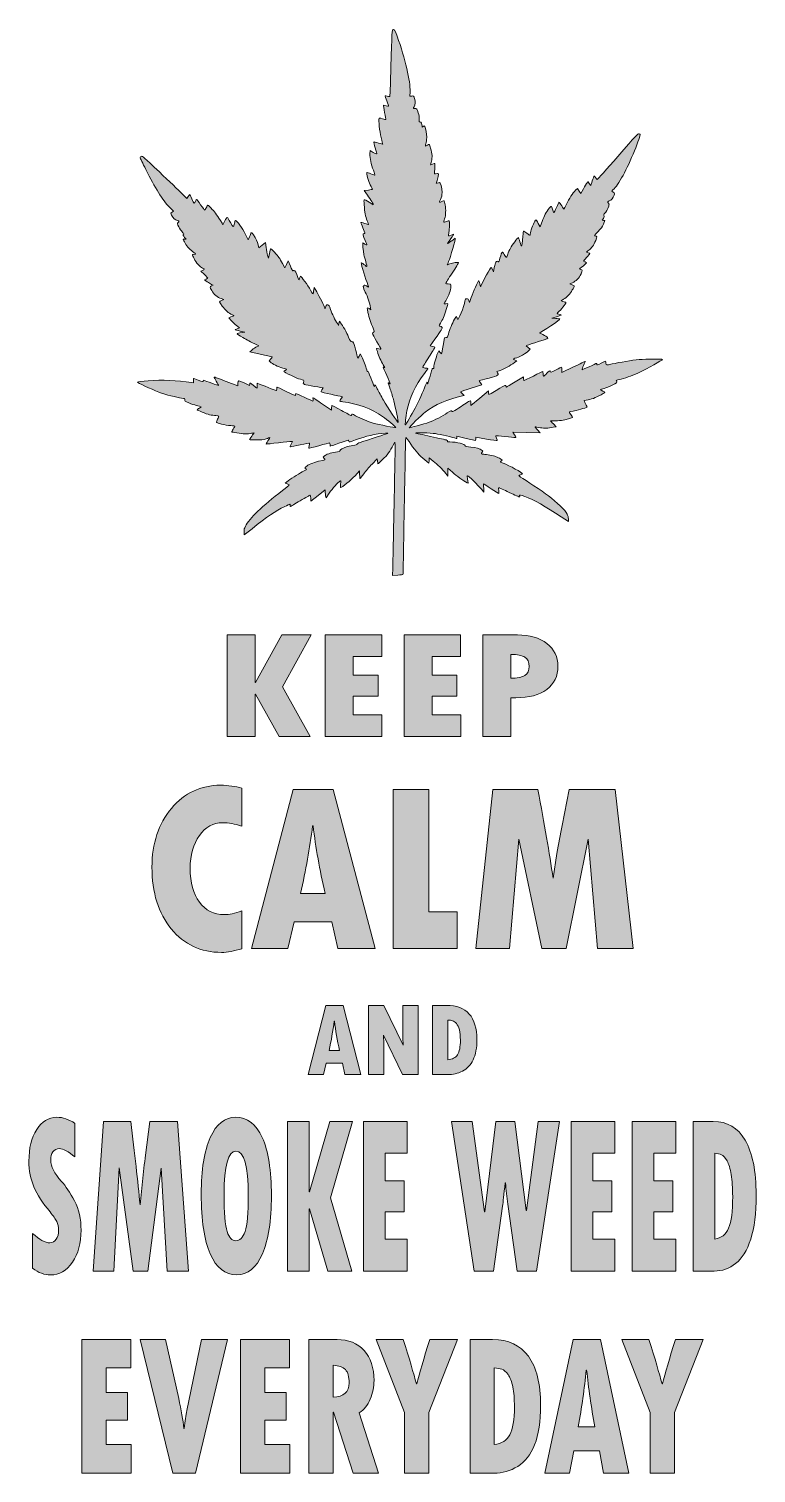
# Model space of a CAD drawing. Extents: x 764 to 1235, y -1468 to -532.
import ezdxf

# ---------------------------------------------------------------- set-up
doc = ezdxf.new("R2010")
doc.units = 0
doc.header["$MEASUREMENT"] = 0
doc.layers.add('katman 1', color=7, linetype='Continuous')

# ---------------------------------------------------------------- blocks, each defined once
blk = doc.blocks.new('block 3')
at = {"layer": 'katman 1', "true_color": 0x2cb842}
h = blk.add_hatch(color=95, dxfattribs=at)
h.dxf.hatch_style = 2
edge = h.paths.add_edge_path()
edge.add_spline(control_points=[(999.98, -532.84), (999.52, -533.12), (999.32, -538.94), (998.62, -566.6), (998.44, -573.26), (998.27, -576.12), (997.99, -576.12), (997.78, -576.12), (997.05, -575.98), (996.42, -575.77), (995.76, -575.59), (995.17, -575.49), (995.1, -575.56), (995.03, -575.63), (995.55, -577.13), (996.21, -578.9), (996.91, -580.68), (997.43, -582.18), (997.36, -582.25), (997.29, -582.28), (996.56, -582.18), (995.76, -581.97), (994.93, -581.76), (994.23, -581.66), (994.16, -581.72), (994.09, -581.79), (994.37, -583.89), (994.82, -586.39), (995.27, -588.87), (995.62, -590.96), (995.59, -590.96), (995.55, -590.99), (994.61, -590.75), (993.5, -590.4), (991.72, -589.84), (991.44, -589.84), (991.27, -590.3), (990.81, -591.48), (991.55, -598.38), (992.56, -602.53), (993.11, -604.9), (993.6, -606.88), (993.6, -606.95), (993.6, -607.02), (992.35, -606.67), (990.78, -606.22), (989.21, -605.73), (987.89, -605.42), (987.78, -605.49), (987.71, -605.59), (988.13, -607.33), (988.76, -609.35), (989.39, -611.38), (989.8, -613.12), (989.7, -613.22), (989.59, -613.33), (988.58, -612.87), (987.47, -612.21), (987.47, -612.21), (985.41, -611.03), (985.41, -611.03), (985.41, -611.03), (985.31, -613.15), (985.31, -613.15), (985.17, -615.87), (986.04, -620.09), (987.5, -623.85), (988.13, -625.49), (988.58, -626.88), (988.51, -626.95), (988.48, -627.02), (987.29, -626.64), (985.94, -626.11), (984.58, -625.59), (983.39, -625.24), (983.29, -625.31), (982.9, -625.73), (984.33, -630.92), (985.52, -633.26), (986.21, -634.69), (986.84, -635.97), (986.91, -636.08), (986.95, -636.18), (985.76, -636.43), (984.26, -636.6), (984.26, -636.6), (981.51, -636.91), (981.51, -636.91), (981.51, -636.91), (983.67, -639.95), (983.67, -639.95), (985.76, -642.8), (987.78, -646.15), (987.47, -646.15), (987.4, -646.15), (986.21, -645.42), (984.86, -644.55), (981.06, -642.14), (981.3, -642.04), (981.58, -646.01), (981.93, -651.2), (982.38, -653.67), (983.46, -656.5), (984.02, -657.89), (984.44, -659.04), (984.4, -659.04), (984.33, -659.04), (983.18, -658.66), (981.82, -658.2), (980.43, -657.72), (979.32, -657.47), (979.32, -657.61), (979.32, -657.75), (979.94, -659.32), (980.71, -661.1), (982.31, -664.75), (982.31, -664.89), (981.51, -664.82), (980.4, -664.75), (980.64, -666.39), (982.1, -669.28), (982.87, -670.82), (983.43, -672.11), (983.36, -672.18), (983.29, -672.24), (982.7, -672), (982.07, -671.62), (981.41, -671.2), (980.81, -670.89), (980.67, -670.89), (980.43, -670.89), (980.95, -676.15), (981.44, -678.52), (981.65, -679.56), (982.21, -681.65), (982.66, -683.22), (983.08, -684.75), (983.39, -686.08), (983.32, -686.15), (983.25, -686.25), (982.38, -685.66), (981.41, -684.82), (980.47, -684.02), (979.66, -683.53), (979.66, -683.78), (979.66, -685.21), (982.56, -694.79), (983.98, -698.13), (984.3, -698.86), (984.47, -699.46), (984.4, -699.46), (984.3, -699.46), (983.71, -699.14), (983.04, -698.76), (981.89, -698.06), (981.86, -698.06), (981.27, -698.69), (980.74, -699.32), (980.78, -699.53), (982.28, -702.7), (983.81, -705.94), (985.24, -710.05), (985.73, -712.84), (985.73, -712.84), (985.97, -714.19), (985.97, -714.19), (985.97, -714.19), (984.75, -713.46), (984.75, -713.46), (983.32, -712.59), (983.32, -712.56), (984.02, -715.9), (984.72, -719.14), (986.08, -723.36), (987.33, -726.18), (988.31, -728.31), (988.31, -728.38), (987.64, -728.72), (987.29, -728.93), (986.98, -729.32), (986.98, -729.6), (986.98, -729.84), (988.24, -732.21), (989.77, -734.86), (991.27, -737.5), (992.49, -739.73), (992.42, -739.8), (992.35, -739.87), (991.68, -739.77), (990.95, -739.56), (990.22, -739.35), (989.59, -739.25), (989.56, -739.28), (989.49, -739.32), (989.94, -740.78), (990.5, -742.49), (991.44, -745.31), (993.01, -748.55), (994.51, -750.88), (995.03, -751.65), (995.03, -751.72), (994.51, -751.51), (994.19, -751.41), (993.95, -751.37), (993.95, -751.48), (993.95, -751.55), (994.96, -753.95), (996.21, -756.77), (997.47, -759.63), (998.41, -762), (998.3, -762.1), (998.24, -762.21), (997.92, -762.07), (997.61, -761.82), (997.33, -761.58), (997.09, -761.44), (997.09, -761.51), (997.09, -761.58), (997.71, -763.46), (998.44, -765.69), (999.21, -767.89), (1000.22, -771.27), (1000.71, -773.18), (1001.89, -777.85), (1003.78, -786.95), (1003.6, -787.12), (1003.39, -787.36), (996.77, -777.47), (993.98, -772.73), (992.63, -770.4), (990.85, -767.09), (990.05, -765.41), (988.76, -762.73), (988.55, -762.45), (988.37, -763.22), (988.13, -764.02), (988.1, -764.05), (987.85, -763.39), (987.71, -763.01), (986.81, -760.67), (985.83, -758.2), (984.75, -755.34), (984.02, -753.88), (983.85, -754.19), (983.64, -754.47), (983.43, -754.09), (983.18, -753.08), (982.56, -750.71), (981.13, -746.88), (980.05, -744.75), (980.05, -744.75), (979.04, -742.84), (979.04, -742.84), (979.04, -742.84), (978.24, -744.19), (978.24, -744.19), (978.24, -744.19), (977.43, -745.55), (977.43, -745.55), (977.43, -745.55), (977.05, -744.19), (977.05, -744.19), (976.84, -743.43), (976.21, -741.09), (975.66, -738.93), (974.72, -735.17), (974.65, -735.03), (973.67, -734.93), (972.77, -734.82), (972.56, -734.54), (971.48, -731.93), (970.26, -728.93), (967.75, -724.44), (966.32, -722.66), (966.32, -722.66), (965.48, -721.62), (965.48, -721.62), (965.48, -721.62), (965.24, -722.94), (965.24, -722.94), (965.24, -722.94), (965, -724.3), (965, -724.3), (965, -724.3), (964.19, -723.11), (964.19, -723.11), (962.73, -720.95), (960.75, -716.84), (959.8, -713.99), (958.97, -711.48), (958.76, -711.13), (957.96, -711.02), (957.16, -710.92), (957.02, -711.06), (956.81, -712.14), (956.6, -713.32), (955.97, -713.92), (955.97, -712.94), (955.97, -712.24), (952.73, -705.83), (950.82, -702.63), (950.82, -702.63), (949.07, -699.74), (949.07, -699.74), (949.07, -699.74), (948.86, -701.23), (948.86, -701.23), (948.76, -702.07), (948.62, -703.15), (948.59, -703.64), (948.48, -704.33), (948.17, -703.95), (946.81, -701.51), (945.03, -698.34), (940.82, -692.49), (940.29, -692.49), (940.12, -692.49), (939.87, -693.05), (939.74, -693.71), (939.42, -695.38), (939.07, -695.24), (938.55, -693.25), (937.71, -690.26), (936.88, -688.66), (936.15, -688.66), (935.76, -688.66), (935.41, -688.83), (935.35, -689.07), (935.28, -689.28), (934.54, -687.92), (933.78, -686.04), (933.78, -686.04), (932.35, -682.59), (932.35, -682.59), (932.35, -682.59), (931.23, -684.82), (931.23, -684.82), (931.23, -684.82), (930.12, -687.05), (930.12, -687.05), (930.12, -687.05), (928.66, -684.27), (928.66, -684.27), (927.89, -682.77), (926.84, -680.96), (926.36, -680.29), (925.35, -678.83), (921.48, -674.72), (921.13, -674.72), (920.99, -674.72), (920.57, -676.08), (920.22, -677.75), (920.22, -677.75), (919.6, -680.82), (919.6, -680.82), (919.6, -680.82), (919, -678.9), (919, -678.9), (918.69, -677.85), (918.24, -675.55), (917.99, -673.78), (917.99, -673.78), (917.54, -670.57), (917.54, -670.57), (917.54, -670.57), (915.42, -672.31), (915.42, -672.31), (915.42, -672.31), (913.29, -674.02), (913.29, -674.02), (913.29, -674.02), (912.87, -672.11), (912.87, -672.11), (912.38, -670.01), (911.48, -668.03), (909.91, -665.73), (908.97, -664.37), (908.24, -663.85), (908.24, -664.58), (908.24, -664.75), (907.82, -665.76), (907.33, -666.88), (907.33, -666.88), (906.39, -668.9), (906.39, -668.9), (906.39, -668.9), (904.54, -665.1), (904.54, -665.1), (902.84, -661.65), (898.97, -656.25), (898.17, -656.25), (898.03, -656.25), (897.72, -657.09), (897.47, -658.06), (896.81, -661.1), (896.67, -661.06), (894.86, -657.65), (893.95, -655.94), (893.08, -654.44), (892.91, -654.34), (892.73, -654.23), (892, -655.28), (891.3, -656.64), (891.3, -656.64), (890.05, -659.14), (890.05, -659.14), (890.05, -659.14), (889.46, -658.13), (889.46, -658.13), (886.46, -653.15), (885.24, -651.41), (883.12, -649.14), (881.76, -647.68), (880.5, -646.5), (880.33, -646.5), (880.16, -646.5), (879.67, -647.19), (879.25, -648.06), (878.83, -648.94), (878.38, -649.63), (878.27, -649.63), (878.13, -649.63), (876.95, -648.06), (875.63, -646.15), (874.3, -644.23), (873.12, -642.66), (873.01, -642.66), (872.91, -642.66), (872.56, -643.22), (872.25, -643.88), (871.93, -644.55), (871.55, -645.1), (871.41, -645.1), (871.24, -645.1), (870.61, -643.85), (869.95, -642.32), (869.32, -640.78), (868.66, -639.53), (868.52, -639.53), (868.38, -639.53), (867.89, -640.12), (867.47, -640.82), (867.47, -640.82), (866.74, -642.07), (866.74, -642.07), (866.74, -642.07), (863.36, -638.76), (863.36, -638.76), (861.51, -636.95), (855, -630.71), (848.94, -624.93), (839.01, -615.49), (837.82, -614.44), (837.16, -614.79), (836.78, -615), (836.46, -615.35), (836.46, -615.59), (836.46, -615.84), (838.1, -619.32), (840.09, -623.33), (845.94, -635.07), (851.06, -643.22), (855.49, -647.79), (855.49, -647.79), (857.96, -650.33), (857.96, -650.33), (857.96, -650.33), (857.09, -650.96), (857.09, -650.96), (856.22, -651.62), (856.22, -651.62), (856.85, -652.91), (857.68, -654.65), (859.22, -656.15), (860.5, -656.43), (861.72, -656.71), (861.76, -656.84), (860.96, -657.72), (860.43, -658.31), (860.43, -658.48), (861.41, -660.47), (861.93, -661.62), (862.98, -663.12), (863.71, -663.78), (864.41, -664.41), (864.86, -665.03), (864.69, -665.14), (864.09, -665.49), (864.3, -666.25), (865.24, -667.37), (865.24, -667.37), (866.15, -668.45), (866.15, -668.45), (866.15, -668.45), (865.24, -668.45), (865.24, -668.45), (864.75, -668.45), (864.34, -668.55), (864.34, -668.69), (864.34, -668.8), (864.86, -669.88), (865.52, -671.06), (866.78, -673.26), (869.21, -675.8), (871.2, -676.98), (872.63, -677.82), (872.66, -678.2), (871.31, -678.2), (870.75, -678.2), (870.26, -678.38), (870.26, -678.55), (870.26, -678.76), (870.75, -679.88), (871.34, -681.06), (872.56, -683.5), (875.38, -686.63), (876.88, -687.26), (878.2, -687.82), (878.2, -688.06), (876.85, -688.69), (876.85, -688.69), (875.8, -689.18), (875.8, -689.18), (875.8, -689.18), (878.1, -691.41), (878.1, -691.41), (879.35, -692.63), (880.36, -693.67), (880.29, -693.71), (880.22, -693.74), (879.74, -694.02), (879.18, -694.3), (879.18, -694.3), (878.17, -694.82), (878.17, -694.82), (878.17, -694.82), (879.88, -696.01), (879.88, -696.01), (880.78, -696.67), (882.04, -697.44), (882.59, -697.78), (882.59, -697.78), (883.67, -698.34), (883.67, -698.34), (883.67, -698.34), (882.73, -698.79), (882.73, -698.79), (881.51, -699.32), (881.51, -699.56), (882.8, -701.76), (884.13, -704.09), (886.6, -706.25), (888.83, -706.98), (888.83, -706.98), (890.64, -707.57), (890.64, -707.57), (890.64, -707.57), (889.14, -708.2), (889.14, -708.2), (887.47, -708.93), (887.44, -708.72), (889.67, -711.93), (891.37, -714.33), (893.99, -716.6), (895.87, -717.26), (896.98, -717.68), (897.54, -718.27), (896.77, -718.27), (896.6, -718.27), (895.9, -718.52), (895.21, -718.79), (895.21, -718.79), (893.92, -719.35), (893.92, -719.35), (893.92, -719.35), (895.42, -721.13), (895.42, -721.13), (896.25, -722.14), (897.82, -723.6), (898.9, -724.4), (898.9, -724.4), (900.89, -725.87), (900.89, -725.87), (900.89, -725.87), (899.32, -726.46), (899.32, -726.46), (898.45, -726.77), (897.82, -727.12), (897.89, -727.19), (897.96, -727.26), (899.42, -727.61), (901.13, -727.99), (901.13, -727.99), (904.23, -728.62), (904.23, -728.62), (904.23, -728.62), (902.49, -728.86), (902.49, -728.86), (898.2, -729.53), (898.17, -729.35), (903.01, -732.21), (905.38, -733.6), (908.66, -735.38), (910.26, -736.15), (910.26, -736.15), (913.22, -737.5), (913.22, -737.5), (913.22, -737.5), (911.34, -738.51), (911.34, -738.51), (910.29, -739.11), (909, -739.98), (908.48, -740.54), (908.48, -740.54), (907.51, -741.48), (907.51, -741.48), (907.51, -741.48), (914.23, -742.97), (914.23, -742.97), (917.92, -743.78), (921.23, -744.54), (921.62, -744.65), (922.17, -744.79), (922.11, -744.96), (921.09, -746.01), (921.09, -746.01), (919.94, -747.19), (919.94, -747.19), (919.94, -747.19), (920.82, -748.1), (920.82, -748.1), (921.9, -749.32), (925.8, -751.16), (928.83, -751.96), (930.15, -752.28), (931.23, -752.66), (931.23, -752.8), (931.23, -752.9), (930.85, -753.22), (930.36, -753.46), (929.87, -753.71), (929.49, -754.02), (929.49, -754.16), (929.49, -754.65), (937.89, -758.65), (940.22, -759.25), (942.21, -759.77), (942.7, -760.01), (942.52, -760.43), (941.93, -761.89), (941.97, -762.17), (942.91, -762.52), (943.43, -762.73), (946.32, -763.29), (949.32, -763.81), (952.31, -764.3), (954.82, -764.75), (954.89, -764.82), (954.96, -764.86), (954.65, -765.41), (954.23, -766.01), (953.81, -766.63), (953.57, -767.22), (953.74, -767.4), (953.92, -767.54), (956.74, -768.24), (959.98, -768.97), (963.25, -769.66), (966.25, -770.33), (966.7, -770.43), (966.7, -770.43), (967.5, -770.6), (967.5, -770.6), (967.5, -770.6), (966.6, -771.75), (966.6, -771.75), (966.11, -772.42), (965.73, -773.08), (965.73, -773.25), (965.73, -773.43), (966.63, -773.67), (967.75, -773.81), (977.05, -774.89), (986.74, -778.44), (993.43, -783.25), (996.63, -785.55), (1001.96, -790.01), (1001.96, -790.39), (1001.96, -790.71), (991.23, -788.65), (987.43, -787.61), (984.12, -786.7), (979.28, -784.68), (976.01, -782.8), (973.81, -781.54), (973.57, -781.48), (973.46, -782.07), (973.39, -782.42), (973.25, -782.73), (973.11, -782.73), (972.97, -782.73), (970.15, -781.23), (966.81, -779.42), (963.46, -777.61), (960.68, -776.11), (960.64, -776.11), (960.57, -776.11), (960.5, -776.81), (960.43, -777.68), (960.43, -777.68), (960.33, -779.28), (960.33, -779.28), (960.33, -779.28), (954.47, -775.24), (954.47, -775.24), (951.23, -773.04), (948.52, -771.23), (948.41, -771.23), (948.34, -771.23), (948.34, -771.72), (948.48, -772.28), (948.62, -772.94), (948.59, -773.32), (948.34, -773.32), (948.13, -773.32), (945.59, -772.21), (942.7, -770.88), (939.8, -769.56), (937.37, -768.44), (937.3, -768.44), (937.23, -768.44), (937.16, -768.76), (937.16, -769.14), (937.16, -769.52), (937.09, -769.84), (937.02, -769.84), (936.91, -769.84), (934.23, -768.58), (931.02, -767.05), (927.82, -765.52), (925.17, -764.26), (925.1, -764.26), (925.03, -764.26), (924.96, -764.82), (924.96, -765.52), (924.96, -766.39), (924.82, -766.74), (924.54, -766.6), (921.62, -765.41), (912.38, -761.82), (912.21, -761.82), (912.11, -761.82), (912.11, -762.52), (912.21, -763.39), (912.35, -764.26), (912.35, -764.96), (912.24, -764.96), (912.11, -764.96), (910.99, -764.16), (909.81, -763.22), (907.68, -761.51), (907.58, -761.48), (907.47, -762.28), (907.47, -762.28), (907.37, -763.15), (907.37, -763.15), (907.37, -763.15), (904.3, -761.79), (904.3, -761.79), (899.63, -759.77), (899.95, -759.77), (899.81, -761.75), (899.81, -761.75), (899.7, -763.46), (899.7, -763.46), (899.7, -763.46), (892.07, -760.57), (892.07, -760.57), (887.86, -758.97), (884.37, -757.71), (884.3, -757.75), (884.27, -757.82), (884.93, -759.07), (885.76, -760.53), (886.6, -762), (887.23, -763.22), (887.16, -763.22), (887.02, -763.22), (878.87, -760.33), (877.86, -759.91), (877.4, -759.73), (877.23, -759.84), (877.23, -760.22), (877.23, -760.95), (877.16, -760.95), (873.92, -759.73), (872.39, -759.18), (871.1, -758.69), (871.06, -758.69), (870.99, -758.69), (870.96, -759.32), (870.96, -760.12), (870.96, -760.12), (870.96, -761.55), (870.96, -761.55), (870.96, -761.55), (869.63, -761.34), (869.63, -761.34), (860.47, -759.87), (850.54, -759.45), (841.69, -760.22), (837.96, -760.57), (834.79, -760.92), (834.62, -761.02), (834.2, -761.27), (843.5, -765.62), (848.52, -767.5), (853.19, -769.25), (859.95, -771.06), (863.26, -771.44), (865.28, -771.65), (865.38, -771.72), (865.31, -772.56), (865.21, -773.39), (865.45, -773.53), (868.03, -774.58), (869.6, -775.17), (871.72, -775.87), (872.73, -776.11), (876.64, -777.02), (876.53, -776.91), (874.86, -777.85), (874.06, -778.3), (873.4, -778.79), (873.4, -778.93), (873.4, -779.31), (879.08, -781.65), (881.44, -782.21), (882.66, -782.49), (884.51, -782.73), (885.52, -782.73), (886.5, -782.73), (887.33, -782.87), (887.33, -783.04), (887.33, -783.22), (887.02, -784.09), (886.64, -784.99), (886.25, -785.9), (885.94, -786.81), (885.94, -787.08), (885.94, -787.64), (891.62, -789), (895.17, -789.24), (896.6, -789.35), (897.79, -789.49), (897.79, -789.56), (897.79, -789.63), (897.3, -790.46), (896.71, -791.44), (896.11, -792.42), (895.66, -793.29), (895.73, -793.32), (895.8, -793.39), (897.33, -793.7), (899.14, -794.02), (902.77, -794.65), (906.15, -794.72), (908.59, -794.23), (909.46, -794.09), (910.19, -793.98), (910.22, -794.02), (910.26, -794.05), (909.56, -794.99), (908.69, -796.07), (907.82, -797.19), (907.23, -798.2), (907.33, -798.3), (907.47, -798.44), (909.39, -798.55), (911.65, -798.55), (914.89, -798.55), (916.18, -798.37), (917.99, -797.78), (919.25, -797.36), (920.4, -797.01), (920.54, -797.01), (920.71, -797.01), (920.08, -797.96), (919.21, -799.11), (918.34, -800.25), (917.82, -801.2), (918.06, -801.2), (918.31, -801.2), (921.9, -800.81), (926.01, -800.32), (930.12, -799.84), (933.85, -799.45), (934.3, -799.45), (934.3, -799.45), (935.07, -799.45), (935.07, -799.45), (935.07, -799.45), (934.2, -801.2), (934.2, -801.2), (933.53, -802.52), (933.43, -802.94), (933.81, -802.94), (934.09, -802.94), (936.95, -802.38), (940.15, -801.72), (943.36, -801.06), (946.04, -800.57), (946.15, -800.67), (946.25, -800.74), (946.15, -801.47), (945.94, -802.31), (945.73, -803.11), (945.59, -803.84), (945.66, -803.88), (945.69, -803.91), (948.65, -803.18), (952.24, -802.24), (955.8, -801.27), (958.9, -800.5), (959.11, -800.5), (959.28, -800.5), (959.46, -800.95), (959.46, -801.54), (959.46, -802.1), (959.49, -802.59), (959.56, -802.59), (959.63, -802.59), (962.14, -801.72), (965.17, -800.67), (968.17, -799.63), (970.85, -798.76), (971.13, -798.76), (971.37, -798.76), (971.65, -799.04), (971.72, -799.42), (971.82, -800.01), (972.17, -799.94), (976.01, -798.51), (982.59, -796.04), (988.93, -794.58), (995.27, -794.12), (996.28, -794.05), (997.02, -794.09), (996.84, -794.23), (996.7, -794.37), (992.14, -795.86), (986.74, -797.57), (979.53, -799.84), (976.91, -800.81), (976.98, -801.16), (977.02, -801.54), (976.32, -801.79), (974.26, -802.07), (972.73, -802.31), (970.85, -802.69), (970.08, -802.94), (968.03, -803.56), (965.66, -805.03), (965.83, -805.52), (965.97, -805.83), (965.1, -806.07), (963.04, -806.39), (959.63, -806.87), (956.91, -807.82), (955.76, -808.9), (955.76, -808.9), (954.93, -809.7), (954.93, -809.7), (954.93, -809.7), (955.66, -810.5), (955.66, -810.5), (956.56, -811.4), (956.81, -811.3), (952.07, -812.35), (948.41, -813.15), (945.1, -814.61), (943.81, -815.97), (943.81, -815.97), (943.01, -816.8), (943.01, -816.8), (943.01, -816.8), (943.81, -817.22), (943.81, -817.22), (944.54, -817.64), (944.4, -817.75), (941.48, -819.28), (938.48, -820.81), (933.6, -823.95), (931.44, -825.69), (931.44, -825.69), (930.4, -826.53), (930.4, -826.53), (930.4, -826.53), (931.69, -826.94), (931.69, -826.94), (932.38, -827.19), (932.98, -827.5), (932.98, -827.68), (932.98, -827.85), (931.06, -829.45), (928.69, -831.26), (915.49, -841.44), (907.19, -849.38), (904.61, -854.4), (903.85, -855.83), (903.71, -856.56), (903.78, -858.13), (903.78, -858.13), (903.88, -860.08), (903.88, -860.08), (903.88, -860.08), (908.93, -856.04), (908.93, -856.04), (918.48, -848.37), (924.27, -844.47), (930.05, -841.72), (931.79, -840.88), (933.32, -840.22), (933.46, -840.22), (933.57, -840.22), (933.67, -840.53), (933.67, -840.92), (933.67, -841.3), (933.74, -841.61), (933.81, -841.61), (933.88, -841.61), (936.74, -839.97), (940.15, -837.95), (943.57, -835.93), (946.46, -834.3), (946.6, -834.3), (946.77, -834.3), (946.91, -835.17), (946.98, -836.25), (946.98, -836.25), (947.09, -838.2), (947.09, -838.2), (947.09, -838.2), (951.69, -834.5), (951.69, -834.5), (951.69, -834.5), (956.32, -830.78), (956.32, -830.78), (956.32, -830.78), (956.35, -832.1), (956.35, -832.1), (956.35, -832.83), (956.46, -834.02), (956.6, -834.78), (956.6, -834.78), (956.84, -836.11), (956.84, -836.11), (956.84, -836.11), (958.93, -833.04), (958.93, -833.04), (961.09, -829.84), (964.65, -825.83), (965.83, -825.17), (966.49, -824.82), (966.53, -824.89), (966.32, -827.12), (966.22, -828.37), (966.22, -829.42), (966.35, -829.42), (967.09, -829.42), (973.04, -824.44), (975.62, -821.68), (975.62, -821.68), (978.62, -818.48), (978.62, -818.48), (978.62, -818.48), (978.62, -820.99), (978.62, -820.99), (978.62, -822.38), (978.72, -823.49), (978.9, -823.49), (979.04, -823.46), (980.08, -822.1), (981.23, -820.46), (982.38, -818.83), (984.82, -815.97), (986.63, -814.12), (986.63, -814.12), (989.94, -810.78), (989.94, -810.78), (989.94, -810.78), (990.12, -812.24), (990.12, -812.24), (990.26, -813.08), (990.43, -813.81), (990.5, -813.91), (990.6, -814.02), (991.96, -812.8), (993.53, -811.27), (996.35, -808.48), (998.41, -805.66), (1000.43, -801.93), (1000.43, -801.93), (1001.44, -800.01), (1001.44, -800.01), (1001.44, -800.01), (1001.55, -801.75), (1001.55, -801.75), (1001.61, -802.69), (1001.51, -811.86), (1001.3, -822.1), (1001.09, -832.34), (1000.74, -848.89), (1000.57, -858.86), (1000.4, -868.82), (1000.15, -879.07), (1000.08, -881.65), (1000.08, -881.65), (999.94, -886.32), (999.94, -886.32), (999.94, -886.32), (1003.32, -886.04), (1003.32, -886.04), (1005.17, -885.93), (1006.67, -885.79), (1006.7, -885.76), (1006.74, -885.72), (1006.95, -875.1), (1007.15, -862.17), (1007.4, -849.24), (1007.71, -832), (1007.89, -823.84), (1008.06, -815.69), (1008.23, -806.32), (1008.23, -803.01), (1008.23, -799.45), (1008.37, -797.01), (1008.58, -797.01), (1008.76, -797.01), (1010.19, -798.9), (1011.75, -801.23), (1015.13, -806.21), (1017.26, -808.62), (1020.78, -811.4), (1020.78, -811.4), (1023.39, -813.49), (1023.39, -813.49), (1023.39, -813.49), (1023.57, -811.82), (1023.57, -811.82), (1023.57, -811.82), (1023.74, -810.15), (1023.74, -810.15), (1023.74, -810.15), (1026.35, -812.24), (1026.35, -812.24), (1028.97, -814.37), (1032.07, -817.47), (1034.47, -820.36), (1034.47, -820.36), (1035.76, -821.93), (1035.76, -821.93), (1035.76, -821.93), (1035.76, -819.38), (1035.76, -819.38), (1035.76, -819.38), (1035.76, -816.84), (1035.76, -816.84), (1035.76, -816.84), (1038.72, -819.49), (1038.72, -819.49), (1041.33, -821.79), (1045.66, -824.89), (1048.27, -826.25), (1049.04, -826.67), (1049.07, -826.67), (1048.9, -825.9), (1048.79, -825.45), (1048.58, -824.3), (1048.44, -823.36), (1048.23, -821.75), (1048.23, -821.68), (1048.93, -822.07), (1050.18, -822.73), (1052.8, -825.13), (1055.06, -827.75), (1056.28, -829.14), (1057.71, -830.74), (1058.23, -831.33), (1058.23, -831.33), (1059.14, -832.38), (1059.14, -832.38), (1059.14, -832.38), (1058.97, -829.66), (1058.97, -829.66), (1058.86, -828.2), (1058.83, -826.98), (1058.93, -826.98), (1059, -826.98), (1061.19, -828.37), (1063.77, -830.11), (1066.39, -831.82), (1068.62, -833.25), (1068.72, -833.25), (1068.86, -833.25), (1068.86, -832.38), (1068.72, -831.33), (1068.62, -830.25), (1068.65, -829.42), (1068.83, -829.42), (1069, -829.42), (1072.03, -830.81), (1075.58, -832.52), (1079.14, -834.23), (1082.14, -835.55), (1082.24, -835.45), (1082.31, -835.34), (1082.31, -835.06), (1082.2, -834.78), (1081.93, -834.09), (1082.76, -834.16), (1085.65, -835.2), (1091.26, -837.22), (1099.24, -841.68), (1109.21, -848.3), (1109.21, -848.3), (1113.81, -851.37), (1113.81, -851.37), (1113.81, -851.37), (1113.81, -849.73), (1113.81, -849.73), (1113.81, -848.76), (1113.49, -847.47), (1113.04, -846.53), (1111.93, -844.19), (1106.35, -838.79), (1100.92, -834.75), (1096.77, -831.65), (1086.07, -824.47), (1082.9, -822.62), (1082.27, -822.24), (1081.75, -821.86), (1081.75, -821.72), (1081.75, -821.58), (1082.24, -821.3), (1082.8, -821.06), (1083.39, -820.81), (1083.95, -820.5), (1084.02, -820.36), (1084.33, -819.84), (1075.65, -815.13), (1071.51, -813.56), (1069.52, -812.8), (1069.49, -812.8), (1070.22, -812.28), (1070.22, -812.28), (1070.99, -811.72), (1070.99, -811.72), (1070.99, -811.72), (1069.84, -810.81), (1069.84, -810.81), (1069.17, -810.32), (1067.95, -809.66), (1067.08, -809.38), (1065.13, -808.65), (1060.71, -807.82), (1059.03, -807.82), (1057.47, -807.82), (1057.08, -807.29), (1057.92, -806.39), (1058.48, -805.79), (1058.48, -805.62), (1058.06, -805.34), (1056.39, -804.19), (1054.16, -803.53), (1050.67, -803.15), (1048.55, -802.94), (1046.91, -802.62), (1046.94, -802.42), (1047.15, -801.37), (1041.3, -799.8), (1037.12, -799.8), (1035.69, -799.8), (1035.38, -799.7), (1035.55, -799.28), (1035.66, -798.93), (1035.48, -798.69), (1034.96, -798.58), (1034.54, -798.48), (1029.87, -797.47), (1024.61, -796.32), (1019.35, -795.13), (1014.99, -794.12), (1014.89, -794.05), (1014.51, -793.63), (1024.4, -793.95), (1027.71, -794.44), (1030.88, -794.89), (1039.28, -796.88), (1041.09, -797.57), (1041.54, -797.75), (1041.68, -797.61), (1041.68, -796.94), (1041.68, -796.94), (1041.68, -796.07), (1041.68, -796.07), (1041.68, -796.07), (1047.71, -797.54), (1047.71, -797.54), (1047.71, -797.54), (1053.7, -798.97), (1053.7, -798.97), (1053.7, -798.97), (1053.81, -797.89), (1053.81, -797.89), (1053.81, -797.89), (1053.91, -796.77), (1053.91, -796.77), (1053.91, -796.77), (1060.74, -797.96), (1060.74, -797.96), (1064.51, -798.58), (1067.64, -799.04), (1067.75, -798.97), (1067.82, -798.86), (1067.64, -798.13), (1067.33, -797.33), (1067.01, -796.53), (1066.77, -795.83), (1066.84, -795.8), (1066.91, -795.73), (1069.52, -796), (1072.69, -796.35), (1075.86, -796.74), (1078.79, -796.98), (1079.21, -796.94), (1079.97, -796.84), (1079.97, -796.84), (1078.93, -795.17), (1078.93, -795.17), (1077.88, -793.5), (1077.88, -793.5), (1077.88, -793.5), (1086.7, -793.74), (1086.7, -793.74), (1086.7, -793.74), (1095.48, -793.98), (1095.48, -793.98), (1095.48, -793.98), (1093.81, -792.03), (1093.81, -792.03), (1092.87, -790.92), (1092.24, -790.05), (1092.41, -790.05), (1092.59, -790.05), (1094.05, -790.29), (1095.69, -790.6), (1098.62, -791.13), (1100.25, -791.06), (1104.02, -790.32), (1104.02, -790.32), (1105.86, -789.98), (1105.86, -789.98), (1105.86, -789.98), (1104.09, -788.16), (1104.09, -788.16), (1103.11, -787.19), (1102.31, -786.28), (1102.31, -786.18), (1102.31, -786.07), (1103.28, -786.07), (1104.5, -786.14), (1105.72, -786.21), (1107.88, -786.11), (1109.31, -785.9), (1111.99, -785.48), (1116.59, -784.23), (1116.59, -783.91), (1116.59, -783.81), (1116.04, -783.01), (1115.37, -782.1), (1113.95, -780.26), (1114.05, -780.12), (1116.94, -779.84), (1118.48, -779.7), (1125.48, -777.71), (1125.93, -777.33), (1126, -777.26), (1125.55, -776.28), (1124.99, -775.1), (1124.4, -773.91), (1123.95, -772.97), (1123.98, -772.97), (1127.81, -772.45), (1130.08, -771.75), (1133.6, -770.01), (1135.72, -768.9), (1137.5, -767.92), (1137.5, -767.78), (1137.5, -767.61), (1136.87, -767.22), (1136.11, -766.88), (1135.34, -766.53), (1134.71, -766.14), (1134.71, -766.01), (1134.71, -765.87), (1135.69, -765.48), (1136.91, -765.17), (1138.09, -764.82), (1140.5, -763.84), (1142.27, -762.97), (1145.16, -761.55), (1145.44, -761.34), (1145.13, -760.71), (1144.92, -760.33), (1144.82, -759.98), (1144.89, -759.94), (1144.96, -759.91), (1146.31, -759.52), (1147.95, -759.07), (1151.92, -758.06), (1156.07, -756.53), (1160.5, -754.44), (1164.64, -752.52), (1174.78, -746.81), (1174.78, -746.42), (1174.78, -746.04), (1164.57, -746.11), (1159.62, -746.49), (1155.16, -746.88), (1146.91, -748.2), (1142.13, -749.32), (1138.2, -750.22), (1138.2, -750.22), (1138.2, -748.76), (1138.2, -748.1), (1138.02, -747.54), (1137.85, -747.54), (1137.64, -747.54), (1136.38, -748.1), (1135.06, -748.76), (1132.31, -750.15), (1132.27, -750.15), (1132.27, -749.46), (1132.27, -749.18), (1132.2, -748.93), (1132.1, -748.93), (1132.03, -748.93), (1129.87, -749.87), (1127.36, -751.06), (1124.85, -752.21), (1122.73, -753.08), (1122.66, -753.01), (1122.55, -752.94), (1123.04, -751.65), (1123.7, -750.19), (1124.36, -748.72), (1124.85, -747.54), (1124.78, -747.54), (1124.75, -747.54), (1121.3, -749.18), (1117.15, -751.16), (1117.15, -751.16), (1109.63, -754.82), (1109.63, -754.82), (1109.63, -754.82), (1109.63, -753.08), (1109.63, -753.08), (1109.63, -752.14), (1109.52, -751.37), (1109.38, -751.37), (1109.21, -751.37), (1107.64, -752.17), (1105.83, -753.11), (1102.59, -754.86), (1101.96, -754.96), (1101.96, -753.88), (1101.96, -753.5), (1101.26, -754.02), (1099.94, -755.31), (1098.82, -756.39), (1097.81, -757.29), (1097.67, -757.29), (1097.54, -757.29), (1097.43, -756.6), (1097.43, -755.73), (1097.43, -754.86), (1097.36, -754.16), (1097.26, -754.16), (1097.15, -754.16), (1094.4, -755.48), (1091.16, -757.12), (1087.92, -758.76), (1085.17, -760.08), (1085.1, -760.08), (1084.99, -760.08), (1084.89, -759.56), (1084.82, -758.9), (1084.82, -758.9), (1084.71, -757.68), (1084.71, -757.68), (1084.71, -757.68), (1079.31, -760.95), (1079.31, -760.95), (1076.35, -762.76), (1073.81, -764.23), (1073.7, -764.26), (1073.56, -764.26), (1073.39, -763.95), (1073.29, -763.57), (1073.08, -762.8), (1073.6, -762.56), (1063.74, -768.34), (1063.74, -768.34), (1062.28, -769.18), (1062.28, -769.18), (1062.28, -769.18), (1062.17, -767.96), (1062.17, -767.96), (1062.17, -767.96), (1062.07, -766.74), (1062.07, -766.74), (1062.07, -766.74), (1056.42, -771.41), (1056.42, -771.41), (1056.42, -771.41), (1050.74, -776.11), (1050.74, -776.11), (1050.74, -776.11), (1050.74, -774.75), (1050.74, -774.75), (1050.74, -773.98), (1050.6, -773.25), (1050.39, -773.15), (1050.22, -773.04), (1047.5, -774.68), (1044.37, -776.77), (1039.14, -780.26), (1038.62, -780.53), (1038.34, -779.91), (1038.06, -779.28), (1037.85, -779.35), (1035.41, -781.02), (1032.28, -783.15), (1027.12, -785.8), (1023.64, -787.05), (1020.12, -788.3), (1010.99, -790.85), (1010.78, -790.6), (1010.5, -790.32), (1018.58, -782.38), (1021.06, -780.5), (1027.36, -775.73), (1035.59, -772.17), (1045.31, -770.01), (1045.31, -770.01), (1046.32, -769.8), (1046.32, -769.8), (1046.32, -769.8), (1045.2, -768.65), (1045.2, -768.65), (1044.61, -768.06), (1044.12, -767.43), (1044.12, -767.29), (1044.12, -767.19), (1047.19, -766.11), (1050.92, -764.89), (1050.92, -764.89), (1057.68, -762.73), (1057.68, -762.73), (1057.68, -762.73), (1056.8, -761.55), (1056.8, -761.55), (1056.32, -760.92), (1055.97, -760.33), (1056.07, -760.22), (1056.14, -760.15), (1057.75, -759.66), (1059.66, -759.21), (1068.09, -757.05), (1069, -756.6), (1067.99, -755.1), (1067.99, -755.1), (1067.43, -754.23), (1067.43, -754.23), (1067.43, -754.23), (1069.7, -753.46), (1069.7, -753.46), (1071.93, -752.73), (1076.18, -750.36), (1078.96, -748.34), (1078.96, -748.34), (1080.36, -747.29), (1080.36, -747.29), (1080.36, -747.29), (1079.31, -746.84), (1079.31, -746.84), (1078.02, -746.32), (1077.99, -745.94), (1079.24, -745.62), (1082.03, -744.93), (1086.49, -742.45), (1088.23, -740.64), (1088.23, -740.64), (1089.1, -739.7), (1089.1, -739.7), (1089.1, -739.7), (1087.81, -738.58), (1087.81, -738.58), (1087.81, -738.58), (1086.53, -737.47), (1086.53, -737.47), (1086.53, -737.47), (1087.36, -737.16), (1087.36, -737.16), (1087.81, -736.98), (1091.05, -735.9), (1094.54, -734.79), (1100.71, -732.84), (1100.88, -732.77), (1100.32, -732.14), (1100.01, -731.76), (1098.62, -730.92), (1097.26, -730.29), (1095.93, -729.63), (1094.99, -729.07), (1095.2, -729.07), (1096.18, -729.07), (1109.07, -720.33), (1108.37, -720.15), (1108.2, -720.12), (1106.98, -719.94), (1105.62, -719.8), (1105.62, -719.8), (1103.18, -719.56), (1103.18, -719.56), (1103.18, -719.56), (1106.21, -718.69), (1106.21, -718.69), (1107.88, -718.24), (1109.17, -717.71), (1109.07, -717.54), (1109, -717.4), (1108.37, -717.16), (1107.71, -717.02), (1106.25, -716.77), (1106.18, -716.39), (1107.36, -715.62), (1108.55, -714.82), (1112.48, -709.94), (1112.24, -709.53), (1112.1, -709.35), (1111.82, -709.21), (1111.61, -709.21), (1111.37, -709.18), (1110.74, -708.97), (1110.18, -708.76), (1110.18, -708.76), (1109.14, -708.31), (1109.14, -708.31), (1109.14, -708.31), (1110.74, -707.37), (1110.74, -707.37), (1111.61, -706.88), (1113.04, -705.66), (1113.91, -704.68), (1115.41, -703.01), (1117.64, -699.49), (1117.64, -698.79), (1117.64, -698.62), (1116.98, -698.24), (1116.18, -697.96), (1116.18, -697.96), (1114.68, -697.47), (1114.68, -697.47), (1114.68, -697.47), (1116.49, -696.67), (1116.49, -696.67), (1118.68, -695.73), (1120.84, -693.5), (1122.03, -690.99), (1123.07, -688.73), (1123.07, -688.38), (1121.99, -688.1), (1121.19, -687.89), (1120.74, -687.26), (1121.4, -687.26), (1121.72, -687.26), (1125.41, -684.16), (1125.58, -683.78), (1125.62, -683.64), (1125.2, -683.32), (1124.64, -683.08), (1124.64, -683.08), (1123.56, -682.66), (1123.56, -682.66), (1123.56, -682.66), (1125.65, -680.36), (1125.65, -680.36), (1126.8, -679.07), (1127.74, -677.92), (1127.74, -677.78), (1127.74, -677.68), (1127.29, -677.47), (1126.7, -677.33), (1126.14, -677.19), (1125.65, -676.98), (1125.65, -676.88), (1125.65, -676.74), (1126.28, -676.18), (1127.05, -675.66), (1128.75, -674.44), (1130.25, -672.35), (1131.58, -669.25), (1132.62, -666.77), (1132.55, -666.36), (1131.02, -666.36), (1130.43, -666.36), (1130.81, -665.83), (1132.93, -663.64), (1135.03, -661.55), (1135.79, -660.47), (1136.52, -658.69), (1136.52, -658.69), (1137.43, -656.43), (1137.43, -656.43), (1137.43, -656.43), (1136.63, -656.32), (1136.63, -656.32), (1136.63, -656.32), (1135.79, -656.22), (1135.79, -656.22), (1135.79, -656.22), (1136.52, -654.96), (1136.52, -654.96), (1137.12, -653.99), (1137.19, -653.6), (1136.87, -653.12), (1136.56, -652.63), (1136.66, -652.35), (1137.39, -651.69), (1138.37, -650.78), (1139.28, -649.11), (1139.94, -647.09), (1140.29, -645.94), (1140.29, -645.66), (1139.8, -645.14), (1139.03, -644.3), (1139.07, -644.2), (1140.29, -643.71), (1141.61, -643.15), (1142.9, -641.65), (1143.42, -640.02), (1143.84, -638.83), (1143.81, -638.69), (1142.9, -638), (1142.9, -638), (1141.96, -637.26), (1141.96, -637.26), (1141.96, -637.26), (1142.73, -636.57), (1142.73, -636.57), (1146.24, -633.43), (1151.92, -623.01), (1156.59, -611.31), (1158.89, -605.52), (1160.6, -600.82), (1160.43, -600.71), (1160.39, -600.64), (1160.01, -600.44), (1159.62, -600.23), (1158.96, -599.91), (1157.67, -601.27), (1145.86, -614.83), (1138.68, -623.05), (1132.69, -629.77), (1132.55, -629.77), (1132.41, -629.77), (1131.92, -629.21), (1131.44, -628.52), (1130.98, -627.86), (1130.53, -627.4), (1130.43, -627.58), (1130.36, -627.72), (1129.83, -629.15), (1129.35, -630.71), (1128.82, -632.32), (1128.34, -633.6), (1128.27, -633.6), (1128.16, -633.6), (1127.74, -633.05), (1127.26, -632.35), (1127.26, -632.35), (1126.42, -631.1), (1126.42, -631.1), (1126.42, -631.1), (1125.9, -631.9), (1125.9, -631.9), (1125.62, -632.35), (1124.61, -634.13), (1123.63, -635.8), (1123.63, -635.8), (1121.89, -638.9), (1121.89, -638.9), (1121.89, -638.9), (1120.78, -637.26), (1120.78, -637.26), (1120.78, -637.26), (1119.66, -635.63), (1119.66, -635.63), (1119.66, -635.63), (1118.44, -636.81), (1118.44, -636.81), (1116.7, -638.45), (1114.19, -642.35), (1112.59, -645.87), (1111.82, -647.54), (1111.12, -648.9), (1111.02, -648.94), (1110.91, -648.94), (1110.25, -647.99), (1109.49, -646.84), (1108.75, -645.7), (1108.02, -644.68), (1107.88, -644.58), (1107.74, -644.48), (1106.94, -645.97), (1106.11, -647.89), (1105.31, -649.81), (1104.5, -651.27), (1104.4, -651.13), (1104.26, -650.99), (1103.88, -650.02), (1103.53, -649.01), (1103.21, -648.03), (1102.8, -647.19), (1102.66, -647.19), (1102.1, -647.19), (1099.63, -650.75), (1098.37, -653.29), (1097.71, -654.61), (1096.84, -656.81), (1096.39, -658.13), (1096.39, -658.13), (1095.58, -660.54), (1095.58, -660.54), (1095.58, -660.54), (1094.33, -658.2), (1094.33, -658.2), (1093.63, -656.95), (1092.97, -655.9), (1092.87, -655.9), (1092.31, -655.9), (1090.01, -661.03), (1089.56, -663.29), (1089.28, -664.68), (1089, -665.87), (1088.93, -665.9), (1088.89, -665.94), (1087.99, -665.38), (1086.94, -664.61), (1085.93, -663.85), (1084.96, -663.22), (1084.85, -663.22), (1084.75, -663.22), (1084.54, -664.72), (1084.4, -666.53), (1084.12, -670.71), (1083.81, -672.98), (1083.53, -672.98), (1083.42, -672.98), (1082.94, -671.72), (1082.48, -670.19), (1082.03, -668.62), (1081.51, -667.44), (1081.37, -667.47), (1080.85, -667.68), (1077.47, -672.18), (1076.32, -674.23), (1075.65, -675.42), (1074.85, -677.16), (1074.54, -678.06), (1074.26, -679), (1073.88, -679.91), (1073.74, -680.05), (1073.6, -680.22), (1072.9, -679.46), (1072.24, -678.34), (1070.78, -676.04), (1070.99, -675.87), (1069.52, -680.78), (1069.1, -682.31), (1068.65, -683.36), (1068.58, -683.15), (1068.37, -682.52), (1067.19, -682.66), (1066.8, -683.32), (1066.63, -683.67), (1066.21, -685.21), (1065.86, -686.74), (1065.86, -686.74), (1065.24, -689.53), (1065.24, -689.53), (1065.24, -689.53), (1064.71, -688.24), (1064.71, -688.24), (1064.4, -687.51), (1064.05, -686.91), (1063.91, -686.91), (1063.25, -686.91), (1058.62, -695.17), (1057.19, -698.93), (1056.98, -699.46), (1056.8, -699.14), (1056.42, -697.44), (1056.14, -696.25), (1055.79, -695.35), (1055.66, -695.45), (1055.24, -695.69), (1052.21, -702.59), (1050.88, -706.25), (1050.88, -706.25), (1049.73, -709.39), (1049.73, -709.39), (1049.73, -709.39), (1049.35, -708.24), (1049.35, -708.24), (1049, -707.33), (1048.76, -707.12), (1047.95, -707.12), (1047.08, -707.12), (1046.98, -707.26), (1046.77, -708.65), (1046.25, -712.17), (1042.52, -721.51), (1042.1, -720.36), (1041.27, -717.96), (1041.4, -717.96), (1040.05, -720.36), (1038.58, -723.01), (1036.94, -727.02), (1036.11, -729.94), (1035.59, -731.79), (1035.41, -732.07), (1034.51, -732.21), (1034.51, -732.21), (1033.53, -732.38), (1033.53, -732.38), (1033.53, -732.38), (1032.69, -737.43), (1032.69, -737.43), (1032.24, -740.22), (1031.79, -742.56), (1031.68, -742.66), (1031.61, -742.73), (1031.16, -742.35), (1030.71, -741.79), (1030.71, -741.79), (1029.87, -740.74), (1029.87, -740.74), (1029.87, -740.74), (1029.11, -742.49), (1029.11, -742.49), (1028.09, -744.79), (1026.7, -749.84), (1026.7, -751.3), (1026.7, -752.21), (1026.6, -752.45), (1026.18, -752.28), (1025.9, -752.17), (1025.66, -752.14), (1025.66, -752.17), (1025.66, -752.52), (1022.83, -761.96), (1022.69, -762.1), (1022.59, -762.21), (1022.52, -762.03), (1022.52, -761.72), (1022.52, -760.47), (1021.93, -761.23), (1021.13, -763.46), (1020.08, -766.46), (1016.67, -773.98), (1014.61, -777.85), (1012.31, -782.14), (1008.55, -788.62), (1008.27, -788.79), (1007.89, -789.04), (1008.55, -783.29), (1009.28, -779.56), (1010.99, -771.27), (1014.72, -763.32), (1020.57, -755.41), (1021.86, -753.74), (1022.87, -752.31), (1022.87, -752.24), (1022.87, -752.21), (1022.07, -752.07), (1021.09, -751.93), (1019.91, -751.75), (1019.38, -751.55), (1019.49, -751.27), (1019.59, -751.02), (1021.41, -748.13), (1023.53, -744.82), (1025.66, -741.51), (1027.4, -738.69), (1027.4, -738.51), (1027.4, -738.38), (1026.7, -738.1), (1025.83, -737.92), (1025.83, -737.92), (1024.23, -737.61), (1024.23, -737.61), (1024.23, -737.61), (1027.43, -733.25), (1027.43, -733.25), (1031.72, -727.37), (1032.49, -726.08), (1031.93, -725.41), (1031.68, -725.14), (1031.23, -724.89), (1030.88, -724.89), (1029.84, -724.89), (1029.84, -724.47), (1030.92, -722.91), (1032.35, -720.85), (1033.46, -718.24), (1034.71, -714.02), (1035.27, -712.1), (1035.76, -710.4), (1035.76, -710.26), (1035.76, -710.12), (1035.2, -710.12), (1034.54, -710.26), (1033.88, -710.4), (1033.32, -710.47), (1033.32, -710.4), (1033.32, -710.33), (1034.09, -708.83), (1035.03, -707.05), (1036.94, -703.43), (1037.96, -700.4), (1037.78, -698.69), (1037.68, -697.58), (1037.61, -697.54), (1036.04, -697.44), (1035.1, -697.37), (1034.37, -697.23), (1034.37, -697.12), (1034.37, -697.02), (1036.25, -693.99), (1038.55, -690.4), (1040.85, -686.81), (1042.73, -683.78), (1042.73, -683.64), (1042.73, -683.22), (1038.86, -683.81), (1037.08, -684.47), (1036.14, -684.82), (1035.41, -685.07), (1035.41, -685), (1035.41, -684.96), (1035.8, -684.06), (1036.25, -683.01), (1037.4, -680.43), (1040.88, -668.2), (1040.57, -667.89), (1040.5, -667.85), (1039.28, -668.66), (1037.89, -669.74), (1036.46, -670.82), (1035.45, -671.48), (1035.59, -671.2), (1035.73, -670.92), (1036.7, -669.49), (1037.75, -667.99), (1038.76, -666.53), (1039.52, -665.31), (1039.42, -665.31), (1039.35, -665.31), (1038.62, -665.56), (1037.85, -665.87), (1037.05, -666.18), (1036.35, -666.36), (1036.25, -666.29), (1036.18, -666.18), (1036.25, -665.42), (1036.42, -664.58), (1036.81, -662.94), (1036.94, -656.84), (1036.6, -656.5), (1036.49, -656.39), (1035.69, -656.6), (1034.82, -656.98), (1033.95, -657.37), (1033.18, -657.61), (1033.11, -657.54), (1033.04, -657.51), (1033.32, -656.46), (1033.67, -655.24), (1034.44, -652.77), (1034.58, -649.42), (1033.98, -646.29), (1033.39, -643.15), (1033.46, -643.26), (1032.38, -643.81), (1029.98, -645.07), (1029.84, -644.96), (1030.99, -642.7), (1031.79, -641.06), (1032, -640.16), (1032.03, -638.27), (1032.03, -635.28), (1031.02, -631.38), (1030.29, -631.69), (1030.01, -631.79), (1029.38, -631.97), (1028.93, -632.07), (1028.09, -632.28), (1028.09, -632.28), (1028.58, -631.13), (1028.86, -630.47), (1029.21, -628.97), (1029.38, -627.75), (1029.77, -625.38), (1029.91, -625.52), (1027.75, -626.15), (1027.12, -626.32), (1027.08, -626.18), (1027.29, -622.84), (1027.4, -620.89), (1027.43, -619.32), (1027.33, -619.32), (1027.22, -619.32), (1026.56, -619.56), (1025.87, -619.84), (1025.17, -620.12), (1024.61, -620.3), (1024.61, -620.23), (1024.61, -620.16), (1024.85, -619.11), (1025.17, -617.89), (1025.8, -615.42), (1025.62, -613.15), (1024.54, -609.56), (1024.16, -608.31), (1023.77, -607.19), (1023.67, -607.02), (1023.6, -606.88), (1023.04, -607.09), (1022.49, -607.51), (1021.89, -607.93), (1021.37, -608.21), (1021.3, -608.14), (1021.27, -608.07), (1021.41, -606.99), (1021.68, -605.73), (1021.93, -604.48), (1022.17, -602.84), (1022.17, -602.07), (1022.17, -600.5), (1021.34, -596.64), (1020.74, -595.56), (1020.39, -594.9), (1020.36, -594.9), (1019.7, -595.49), (1019.07, -596.05), (1019.04, -596.05), (1019.04, -595.17), (1019.04, -593.75), (1018.41, -592.49), (1017.71, -592.49), (1017.15, -592.49), (1017.08, -592.28), (1017.22, -590.64), (1017.33, -589.39), (1017.12, -588.17), (1016.6, -586.57), (1015.8, -584.16), (1015.48, -583.78), (1014.26, -583.78), (1013.32, -583.78), (1013.29, -583.68), (1013.95, -582.63), (1014.82, -581.34), (1014.92, -579.25), (1014.26, -577.33), (1013.67, -575.66), (1013.6, -575.59), (1012.42, -575.7), (1012.42, -575.7), (1011.2, -575.8), (1011.2, -575.8), (1011.2, -575.8), (1011.3, -572.91), (1011.3, -572.91), (1011.54, -566.15), (1008.13, -551.48), (1002.9, -536.92), (1001.44, -532.88), (1000.95, -532.21), (999.98, -532.84)], knot_values=[0, 0, 0, 0, 1, 1, 1, 2, 2, 2, 3, 3, 3, 4, 4, 4, 5, 5, 5, 6, 6, 6, 7, 7, 7, 8, 8, 8, 9, 9, 9, 10, 10, 10, 11, 11, 11, 12, 12, 12, 13, 13, 13, 14, 14, 14, 15, 15, 15, 16, 16, 16, 17, 17, 17, 18, 18, 18, 19, 19, 19, 20, 20, 20, 21, 21, 21, 22, 22, 22, 23, 23, 23, 24, 24, 24, 25, 25, 25, 26, 26, 26, 27, 27, 27, 28, 28, 28, 29, 29, 29, 30, 30, 30, 31, 31, 31, 32, 32, 32, 33, 33, 33, 34, 34, 34, 35, 35, 35, 36, 36, 36, 37, 37, 37, 38, 38, 38, 39, 39, 39, 40, 40, 40, 41, 41, 41, 42, 42, 42, 43, 43, 43, 44, 44, 44, 45, 45, 45, 46, 46, 46, 47, 47, 47, 48, 48, 48, 49, 49, 49, 50, 50, 50, 51, 51, 51, 52, 52, 52, 53, 53, 53, 54, 54, 54, 55, 55, 55, 56, 56, 56, 57, 57, 57, 58, 58, 58, 59, 59, 59, 60, 60, 60, 61, 61, 61, 62, 62, 62, 63, 63, 63, 64, 64, 64, 65, 65, 65, 66, 66, 66, 67, 67, 67, 68, 68, 68, 69, 69, 69, 70, 70, 70, 71, 71, 71, 72, 72, 72, 73, 73, 73, 74, 74, 74, 75, 75, 75, 76, 76, 76, 77, 77, 77, 78, 78, 78, 79, 79, 79, 80, 80, 80, 81, 81, 81, 82, 82, 82, 83, 83, 83, 84, 84, 84, 85, 85, 85, 86, 86, 86, 87, 87, 87, 88, 88, 88, 89, 89, 89, 90, 90, 90, 91, 91, 91, 92, 92, 92, 93, 93, 93, 94, 94, 94, 95, 95, 95, 96, 96, 96, 97, 97, 97, 98, 98, 98, 99, 99, 99, 100, 100, 100, 101, 101, 101, 102, 102, 102, 103, 103, 103, 104, 104, 104, 105, 105, 105, 106, 106, 106, 107, 107, 107, 108, 108, 108, 109, 109, 109, 110, 110, 110, 111, 111, 111, 112, 112, 112, 113, 113, 113, 114, 114, 114, 115, 115, 115, 116, 116, 116, 117, 117, 117, 118, 118, 118, 119, 119, 119, 120, 120, 120, 121, 121, 121, 122, 122, 122, 123, 123, 123, 124, 124, 124, 125, 125, 125, 126, 126, 126, 127, 127, 127, 128, 128, 128, 129, 129, 129, 130, 130, 130, 131, 131, 131, 132, 132, 132, 133, 133, 133, 134, 134, 134, 135, 135, 135, 136, 136, 136, 137, 137, 137, 138, 138, 138, 139, 139, 139, 140, 140, 140, 141, 141, 141, 142, 142, 142, 143, 143, 143, 144, 144, 144, 145, 145, 145, 146, 146, 146, 147, 147, 147, 148, 148, 148, 149, 149, 149, 150, 150, 150, 151, 151, 151, 152, 152, 152, 153, 153, 153, 154, 154, 154, 155, 155, 155, 156, 156, 156, 157, 157, 157, 158, 158, 158, 159, 159, 159, 160, 160, 160, 161, 161, 161, 162, 162, 162, 163, 163, 163, 164, 164, 164, 165, 165, 165, 166, 166, 166, 167, 167, 167, 168, 168, 168, 169, 169, 169, 170, 170, 170, 171, 171, 171, 172, 172, 172, 173, 173, 173, 174, 174, 174, 175, 175, 175, 176, 176, 176, 177, 177, 177, 178, 178, 178, 179, 179, 179, 180, 180, 180, 181, 181, 181, 182, 182, 182, 183, 183, 183, 184, 184, 184, 185, 185, 185, 186, 186, 186, 187, 187, 187, 188, 188, 188, 189, 189, 189, 190, 190, 190, 191, 191, 191, 192, 192, 192, 193, 193, 193, 194, 194, 194, 195, 195, 195, 196, 196, 196, 197, 197, 197, 198, 198, 198, 199, 199, 199, 200, 200, 200, 201, 201, 201, 202, 202, 202, 203, 203, 203, 204, 204, 204, 205, 205, 205, 206, 206, 206, 207, 207, 207, 208, 208, 208, 209, 209, 209, 210, 210, 210, 211, 211, 211, 212, 212, 212, 213, 213, 213, 214, 214, 214, 215, 215, 215, 216, 216, 216, 217, 217, 217, 218, 218, 218, 219, 219, 219, 220, 220, 220, 221, 221, 221, 222, 222, 222, 223, 223, 223, 224, 224, 224, 225, 225, 225, 226, 226, 226, 227, 227, 227, 228, 228, 228, 229, 229, 229, 230, 230, 230, 231, 231, 231, 232, 232, 232, 233, 233, 233, 234, 234, 234, 235, 235, 235, 236, 236, 236, 237, 237, 237, 238, 238, 238, 239, 239, 239, 240, 240, 240, 241, 241, 241, 242, 242, 242, 243, 243, 243, 244, 244, 244, 245, 245, 245, 246, 246, 246, 247, 247, 247, 248, 248, 248, 249, 249, 249, 250, 250, 250, 251, 251, 251, 252, 252, 252, 253, 253, 253, 254, 254, 254, 255, 255, 255, 256, 256, 256, 257, 257, 257, 258, 258, 258, 259, 259, 259, 260, 260, 260, 261, 261, 261, 262, 262, 262, 263, 263, 263, 264, 264, 264, 265, 265, 265, 266, 266, 266, 267, 267, 267, 268, 268, 268, 269, 269, 269, 270, 270, 270, 271, 271, 271, 272, 272, 272, 273, 273, 273, 274, 274, 274, 275, 275, 275, 276, 276, 276, 277, 277, 277, 278, 278, 278, 279, 279, 279, 280, 280, 280, 281, 281, 281, 282, 282, 282, 283, 283, 283, 284, 284, 284, 285, 285, 285, 286, 286, 286, 287, 287, 287, 288, 288, 288, 289, 289, 289, 290, 290, 290, 291, 291, 291, 292, 292, 292, 293, 293, 293, 294, 294, 294, 295, 295, 295, 296, 296, 296, 297, 297, 297, 298, 298, 298, 299, 299, 299, 300, 300, 300, 301, 301, 301, 302, 302, 302, 303, 303, 303, 304, 304, 304, 305, 305, 305, 306, 306, 306, 307, 307, 307, 308, 308, 308, 309, 309, 309, 310, 310, 310, 311, 311, 311, 312, 312, 312, 313, 313, 313, 314, 314, 314, 315, 315, 315, 316, 316, 316, 317, 317, 317, 318, 318, 318, 319, 319, 319, 320, 320, 320, 321, 321, 321, 322, 322, 322, 323, 323, 323, 324, 324, 324, 325, 325, 325, 326, 326, 326, 327, 327, 327, 328, 328, 328, 329, 329, 329, 330, 330, 330, 331, 331, 331, 332, 332, 332, 333, 333, 333, 334, 334, 334, 335, 335, 335, 336, 336, 336, 337, 337, 337, 338, 338, 338, 339, 339, 339, 340, 340, 340, 341, 341, 341, 342, 342, 342, 343, 343, 343, 344, 344, 344, 345, 345, 345, 346, 346, 346, 347, 347, 347, 348, 348, 348, 349, 349, 349, 350, 350, 350, 351, 351, 351, 352, 352, 352, 353, 353, 353, 354, 354, 354, 355, 355, 355, 356, 356, 356, 357, 357, 357, 358, 358, 358, 359, 359, 359, 360, 360, 360, 361, 361, 361, 362, 362, 362, 363, 363, 363, 364, 364, 364, 365, 365, 365, 366, 366, 366, 367, 367, 367, 368, 368, 368, 369, 369, 369, 370, 370, 370, 371, 371, 371, 372, 372, 372, 373, 373, 373, 374, 374, 374, 375, 375, 375, 376, 376, 376, 377, 377, 377, 378, 378, 378, 379, 379, 379, 380, 380, 380, 381, 381, 381, 382, 382, 382, 383, 383, 383, 384, 384, 384, 385, 385, 385, 386, 386, 386, 387, 387, 387, 388, 388, 388, 389, 389, 389, 390, 390, 390, 391, 391, 391, 392, 392, 392, 393, 393, 393, 394, 394, 394, 395, 395, 395, 396, 396, 396, 397, 397, 397, 398, 398, 398, 399, 399, 399, 400, 400, 400, 401, 401, 401, 402, 402, 402, 403, 403, 403, 404, 404, 404, 405, 405, 405, 406, 406, 406, 407, 407, 407, 408, 408, 408, 409, 409, 409, 410, 410, 410, 411, 411, 411, 412, 412, 412, 413, 413, 413, 414, 414, 414, 415, 415, 415, 416, 416, 416, 417, 417, 417, 418, 418, 418, 419, 419, 419, 420, 420, 420, 421, 421, 421, 422, 422, 422, 423, 423, 423, 424, 424, 424, 425, 425, 425, 426, 426, 426, 427, 427, 427, 428, 428, 428, 429, 429, 429, 430, 430, 430, 431, 431, 431, 432, 432, 432, 433, 433, 433, 434, 434, 434, 435, 435, 435, 436, 436, 436, 437, 437, 437, 438, 438, 438, 439, 439, 439, 440, 440, 440, 441, 441, 441, 442, 442, 442, 443, 443, 443, 444, 444, 444, 445, 445, 445, 446, 446, 446, 447, 447, 447, 448, 448, 448, 449, 449, 449, 450, 450, 450, 451, 451, 451, 452, 452, 452, 453, 453, 453, 454, 454, 454, 455, 455, 455, 456, 456, 456, 457, 457, 457, 458, 458, 458, 459, 459, 459, 460, 460, 460, 461, 461, 461, 462, 462, 462, 463, 463, 463, 464, 464, 464, 465, 465, 465, 466, 466, 466, 467, 467, 467, 468, 468, 468, 469, 469, 469, 470, 470, 470, 471, 471, 471, 472, 472, 472, 473, 473, 473, 474, 474, 474, 475, 475, 475, 476, 476, 476, 477, 477, 477, 478, 478, 478, 479, 479, 479, 480, 480, 480, 481, 481, 481, 482, 482, 482, 483, 483, 483, 484, 484, 484, 485, 485, 485, 486, 486, 486, 487, 487, 487, 488, 488, 488, 489, 489, 489, 490, 490, 490, 491, 491, 491, 492, 492, 492, 493, 493, 493, 494, 494, 494, 495, 495, 495, 496, 496, 496, 497, 497, 497, 498, 498, 498, 499, 499, 499, 500, 500, 500, 501, 501, 501, 502, 502, 502, 503, 503, 503, 504, 504, 504, 505, 505, 505, 506, 506, 506, 507, 507, 507, 508, 508, 508, 509, 509, 509, 510, 510, 510, 511, 511, 511, 512, 512, 512, 513, 513, 513, 514, 514, 514, 515, 515, 515, 516, 516, 516, 517, 517, 517, 518, 518, 518, 519, 519, 519, 520, 520, 520, 521, 521, 521, 522, 522, 522, 523, 523, 523, 524, 524, 524, 525, 525, 525, 526, 526, 526, 527, 527, 527, 528, 528, 528, 529, 529, 529, 530, 530, 530, 531, 531, 531, 532, 532, 532, 533, 533, 533, 534, 534, 534, 535, 535, 535, 536, 536, 536, 537, 537, 537, 538, 538, 538, 539, 539, 539, 540, 540, 540, 541, 541, 541, 542, 542, 542, 543, 543, 543, 544, 544, 544, 545, 545, 545, 546, 546, 546, 547, 547, 547, 548, 548, 548, 549, 549, 549, 550, 550, 550, 551, 551, 551, 552, 552, 552, 553, 553, 553, 554, 554, 554, 555, 555, 555, 556, 556, 556, 557, 557, 557, 558, 558, 558, 559, 559, 559, 560, 560, 560, 561, 561, 561, 562, 562, 562, 563, 563, 563, 564, 564, 564, 565, 565, 565, 566, 566, 566, 567, 567, 567, 568, 568, 568, 569, 569, 569, 570, 570, 570, 571, 571, 571, 572, 572, 572, 573, 573, 573, 574, 574, 574, 575, 575, 575, 576, 576, 576, 577, 577, 577, 578, 578, 578, 579, 579, 579, 580, 580, 580, 581, 581, 581, 582, 582, 582, 583, 583, 583, 584, 584, 584, 585, 585, 585, 586, 586, 586, 587, 587, 587, 588, 588, 588, 589, 589, 589, 590, 590, 590, 591, 591, 591, 592, 592, 592, 593, 593, 593, 594, 594, 594, 595, 595, 595, 596, 596, 596, 597, 597, 597, 598, 598, 598, 599, 599, 599, 600, 600, 600, 601, 601, 601, 602, 602, 602, 603, 603, 603, 604, 604, 604, 605, 605, 605, 606, 606, 606, 607, 607, 607, 608, 608, 608, 609, 609, 609, 610, 610, 610, 611, 611, 611, 612, 612, 612, 613, 613, 613, 614, 614, 614, 615, 615, 615, 616, 616, 616, 617, 617, 617, 618, 618, 618, 619, 619, 619, 620, 620, 620, 621, 621, 621, 622, 622, 622, 623, 623, 623, 624, 624, 624, 625, 625, 625, 626, 626, 626, 627, 627, 627, 628, 628, 628, 629, 629, 629, 630, 630, 630, 631, 631, 631, 632, 632, 632, 633, 633, 633, 634, 634, 634, 635, 635, 635, 636, 636, 636, 637, 637, 637, 638, 638, 638, 639, 639, 639, 640, 640, 640, 641, 641, 641, 642, 642, 642, 643, 643, 643, 644, 644, 644, 645, 645, 645, 646, 646, 646, 647, 647, 647, 648, 648, 648, 649, 649, 649, 650, 650, 650, 651, 651, 651, 652, 652, 652, 653, 653, 653, 654, 654, 654, 655, 655, 655, 656, 656, 656, 657, 657, 657, 658, 658, 658, 659, 659, 659, 660, 660, 660, 661, 661, 661, 662, 662, 662, 663, 663, 663, 664, 664, 664, 665, 665, 665, 666, 666, 666, 667, 667, 667, 668, 668, 668, 669, 669, 669, 670, 670, 670, 671, 671, 671, 672, 672, 672, 673, 673, 673, 674, 674, 674, 675, 675, 675, 676, 676, 676, 677, 677, 677, 678, 678, 678, 679, 679, 679, 680, 680, 680, 681, 681, 681, 682, 682, 682, 683, 683, 683, 684, 684, 684, 685, 685, 685, 686, 686, 686, 687, 687, 687, 688, 688, 688, 689, 689, 689, 690, 690, 690, 691, 691, 691, 692, 692, 692, 693, 693, 693, 694, 694, 694, 695, 695, 695, 696, 696, 696, 697, 697, 697, 698, 698, 698, 699, 699, 699, 700, 700, 700, 701, 701, 701, 702, 702, 702, 703, 703, 703, 704, 704, 704, 705, 705, 705, 706, 706, 706, 707, 707, 707, 708, 708, 708, 709, 709, 709, 710, 710, 710, 711, 711, 711, 712, 712, 712, 713, 713, 713, 714, 714, 714, 715, 715, 715, 716, 716, 716, 717, 717, 717, 718, 718, 718, 719, 719, 719, 720, 720, 720, 721, 721, 721, 722, 722, 722, 723, 723, 723, 724, 724, 724, 725, 725, 725, 726, 726, 726, 727, 727, 727, 728, 728, 728, 729, 729, 729, 730, 730, 730, 731, 731, 731, 732, 732, 732, 733, 733, 733, 734, 734, 734, 734], degree=3, periodic=1)
at = {"layer": 'katman 1', "lineweight": 0}
blk.add_open_spline([(999.98, -532.84), (999.52, -533.12), (999.32, -538.94), (998.62, -566.6), (998.44, -573.26), (998.27, -576.12), (997.99, -576.12), (997.78, -576.12), (997.05, -575.98), (996.42, -575.77), (995.76, -575.59), (995.17, -575.49), (995.1, -575.56), (995.03, -575.63), (995.55, -577.13), (996.21, -578.9), (996.91, -580.68), (997.43, -582.18), (997.36, -582.25), (997.29, -582.28), (996.56, -582.18), (995.76, -581.97), (994.93, -581.76), (994.23, -581.66), (994.16, -581.72), (994.09, -581.79), (994.37, -583.89), (994.82, -586.39), (995.27, -588.87), (995.62, -590.96), (995.59, -590.96), (995.55, -590.99), (994.61, -590.75), (993.5, -590.4), (991.72, -589.84), (991.44, -589.84), (991.27, -590.3), (990.81, -591.48), (991.55, -598.38), (992.56, -602.53), (993.11, -604.9), (993.6, -606.88), (993.6, -606.95), (993.6, -607.02), (992.35, -606.67), (990.78, -606.22), (989.21, -605.73), (987.89, -605.42), (987.78, -605.49), (987.71, -605.59), (988.13, -607.33), (988.76, -609.35), (989.39, -611.38), (989.8, -613.12), (989.7, -613.22), (989.59, -613.33), (988.58, -612.87), (987.47, -612.21), (987.47, -612.21), (985.41, -611.03), (985.41, -611.03), (985.41, -611.03), (985.31, -613.15), (985.31, -613.15), (985.17, -615.87), (986.04, -620.09), (987.5, -623.85), (988.13, -625.49), (988.58, -626.88), (988.51, -626.95), (988.48, -627.02), (987.29, -626.64), (985.94, -626.11), (984.58, -625.59), (983.39, -625.24), (983.29, -625.31), (982.9, -625.73), (984.33, -630.92), (985.52, -633.26), (986.21, -634.69), (986.84, -635.97), (986.91, -636.08), (986.95, -636.18), (985.76, -636.43), (984.26, -636.6), (984.26, -636.6), (981.51, -636.91), (981.51, -636.91), (981.51, -636.91), (983.67, -639.95), (983.67, -639.95), (985.76, -642.8), (987.78, -646.15), (987.47, -646.15), (987.4, -646.15), (986.21, -645.42), (984.86, -644.55), (981.06, -642.14), (981.3, -642.04), (981.58, -646.01), (981.93, -651.2), (982.38, -653.67), (983.46, -656.5), (984.02, -657.89), (984.44, -659.04), (984.4, -659.04), (984.33, -659.04), (983.18, -658.66), (981.82, -658.2), (980.43, -657.72), (979.32, -657.47), (979.32, -657.61), (979.32, -657.75), (979.94, -659.32), (980.71, -661.1), (982.31, -664.75), (982.31, -664.89), (981.51, -664.82), (980.4, -664.75), (980.64, -666.39), (982.1, -669.28), (982.87, -670.82), (983.43, -672.11), (983.36, -672.18), (983.29, -672.24), (982.7, -672), (982.07, -671.62), (981.41, -671.2), (980.81, -670.89), (980.67, -670.89), (980.43, -670.89), (980.95, -676.15), (981.44, -678.52), (981.65, -679.56), (982.21, -681.65), (982.66, -683.22), (983.08, -684.75), (983.39, -686.08), (983.32, -686.15), (983.25, -686.25), (982.38, -685.66), (981.41, -684.82), (980.47, -684.02), (979.66, -683.53), (979.66, -683.78), (979.66, -685.21), (982.56, -694.79), (983.98, -698.13), (984.3, -698.86), (984.47, -699.46), (984.4, -699.46), (984.3, -699.46), (983.71, -699.14), (983.04, -698.76), (981.89, -698.06), (981.86, -698.06), (981.27, -698.69), (980.74, -699.32), (980.78, -699.53), (982.28, -702.7), (983.81, -705.94), (985.24, -710.05), (985.73, -712.84), (985.73, -712.84), (985.97, -714.19), (985.97, -714.19), (985.97, -714.19), (984.75, -713.46), (984.75, -713.46), (983.32, -712.59), (983.32, -712.56), (984.02, -715.9), (984.72, -719.14), (986.08, -723.36), (987.33, -726.18), (988.31, -728.31), (988.31, -728.38), (987.64, -728.72), (987.29, -728.93), (986.98, -729.32), (986.98, -729.6), (986.98, -729.84), (988.24, -732.21), (989.77, -734.86), (991.27, -737.5), (992.49, -739.73), (992.42, -739.8), (992.35, -739.87), (991.68, -739.77), (990.95, -739.56), (990.22, -739.35), (989.59, -739.25), (989.56, -739.28), (989.49, -739.32), (989.94, -740.78), (990.5, -742.49), (991.44, -745.31), (993.01, -748.55), (994.51, -750.88), (995.03, -751.65), (995.03, -751.72), (994.51, -751.51), (994.19, -751.41), (993.95, -751.37), (993.95, -751.48), (993.95, -751.55), (994.96, -753.95), (996.21, -756.77), (997.47, -759.63), (998.41, -762), (998.3, -762.1), (998.24, -762.21), (997.92, -762.07), (997.61, -761.82), (997.33, -761.58), (997.09, -761.44), (997.09, -761.51), (997.09, -761.58), (997.71, -763.46), (998.44, -765.69), (999.21, -767.89), (1000.22, -771.27), (1000.71, -773.18), (1001.89, -777.85), (1003.78, -786.95), (1003.6, -787.12), (1003.39, -787.36), (996.77, -777.47), (993.98, -772.73), (992.63, -770.4), (990.85, -767.09), (990.05, -765.41), (988.76, -762.73), (988.55, -762.45), (988.37, -763.22), (988.13, -764.02), (988.1, -764.05), (987.85, -763.39), (987.71, -763.01), (986.81, -760.67), (985.83, -758.2), (984.75, -755.34), (984.02, -753.88), (983.85, -754.19), (983.64, -754.47), (983.43, -754.09), (983.18, -753.08), (982.56, -750.71), (981.13, -746.88), (980.05, -744.75), (980.05, -744.75), (979.04, -742.84), (979.04, -742.84), (979.04, -742.84), (978.24, -744.19), (978.24, -744.19), (978.24, -744.19), (977.43, -745.55), (977.43, -745.55), (977.43, -745.55), (977.05, -744.19), (977.05, -744.19), (976.84, -743.43), (976.21, -741.09), (975.66, -738.93), (974.72, -735.17), (974.65, -735.03), (973.67, -734.93), (972.77, -734.82), (972.56, -734.54), (971.48, -731.93), (970.26, -728.93), (967.75, -724.44), (966.32, -722.66), (966.32, -722.66), (965.48, -721.62), (965.48, -721.62), (965.48, -721.62), (965.24, -722.94), (965.24, -722.94), (965.24, -722.94), (965, -724.3), (965, -724.3), (965, -724.3), (964.19, -723.11), (964.19, -723.11), (962.73, -720.95), (960.75, -716.84), (959.8, -713.99), (958.97, -711.48), (958.76, -711.13), (957.96, -711.02), (957.16, -710.92), (957.02, -711.06), (956.81, -712.14), (956.6, -713.32), (955.97, -713.92), (955.97, -712.94), (955.97, -712.24), (952.73, -705.83), (950.82, -702.63), (950.82, -702.63), (949.07, -699.74), (949.07, -699.74), (949.07, -699.74), (948.86, -701.23), (948.86, -701.23), (948.76, -702.07), (948.62, -703.15), (948.59, -703.64), (948.48, -704.33), (948.17, -703.95), (946.81, -701.51), (945.03, -698.34), (940.82, -692.49), (940.29, -692.49), (940.12, -692.49), (939.87, -693.05), (939.74, -693.71), (939.42, -695.38), (939.07, -695.24), (938.55, -693.25), (937.71, -690.26), (936.88, -688.66), (936.15, -688.66), (935.76, -688.66), (935.41, -688.83), (935.35, -689.07), (935.28, -689.28), (934.54, -687.92), (933.78, -686.04), (933.78, -686.04), (932.35, -682.59), (932.35, -682.59), (932.35, -682.59), (931.23, -684.82), (931.23, -684.82), (931.23, -684.82), (930.12, -687.05), (930.12, -687.05), (930.12, -687.05), (928.66, -684.27), (928.66, -684.27), (927.89, -682.77), (926.84, -680.96), (926.36, -680.29), (925.35, -678.83), (921.48, -674.72), (921.13, -674.72), (920.99, -674.72), (920.57, -676.08), (920.22, -677.75), (920.22, -677.75), (919.6, -680.82), (919.6, -680.82), (919.6, -680.82), (919, -678.9), (919, -678.9), (918.69, -677.85), (918.24, -675.55), (917.99, -673.78), (917.99, -673.78), (917.54, -670.57), (917.54, -670.57), (917.54, -670.57), (915.42, -672.31), (915.42, -672.31), (915.42, -672.31), (913.29, -674.02), (913.29, -674.02), (913.29, -674.02), (912.87, -672.11), (912.87, -672.11), (912.38, -670.01), (911.48, -668.03), (909.91, -665.73), (908.97, -664.37), (908.24, -663.85), (908.24, -664.58), (908.24, -664.75), (907.82, -665.76), (907.33, -666.88), (907.33, -666.88), (906.39, -668.9), (906.39, -668.9), (906.39, -668.9), (904.54, -665.1), (904.54, -665.1), (902.84, -661.65), (898.97, -656.25), (898.17, -656.25), (898.03, -656.25), (897.72, -657.09), (897.47, -658.06), (896.81, -661.1), (896.67, -661.06), (894.86, -657.65), (893.95, -655.94), (893.08, -654.44), (892.91, -654.34), (892.73, -654.23), (892, -655.28), (891.3, -656.64), (891.3, -656.64), (890.05, -659.14), (890.05, -659.14), (890.05, -659.14), (889.46, -658.13), (889.46, -658.13), (886.46, -653.15), (885.24, -651.41), (883.12, -649.14), (881.76, -647.68), (880.5, -646.5), (880.33, -646.5), (880.16, -646.5), (879.67, -647.19), (879.25, -648.06), (878.83, -648.94), (878.38, -649.63), (878.27, -649.63), (878.13, -649.63), (876.95, -648.06), (875.63, -646.15), (874.3, -644.23), (873.12, -642.66), (873.01, -642.66), (872.91, -642.66), (872.56, -643.22), (872.25, -643.88), (871.93, -644.55), (871.55, -645.1), (871.41, -645.1), (871.24, -645.1), (870.61, -643.85), (869.95, -642.32), (869.32, -640.78), (868.66, -639.53), (868.52, -639.53), (868.38, -639.53), (867.89, -640.12), (867.47, -640.82), (867.47, -640.82), (866.74, -642.07), (866.74, -642.07), (866.74, -642.07), (863.36, -638.76), (863.36, -638.76), (861.51, -636.95), (855, -630.71), (848.94, -624.93), (839.01, -615.49), (837.82, -614.44), (837.16, -614.79), (836.78, -615), (836.46, -615.35), (836.46, -615.59), (836.46, -615.84), (838.1, -619.32), (840.09, -623.33), (845.94, -635.07), (851.06, -643.22), (855.49, -647.79), (855.49, -647.79), (857.96, -650.33), (857.96, -650.33), (857.96, -650.33), (857.09, -650.96), (857.09, -650.96), (856.22, -651.62), (856.22, -651.62), (856.85, -652.91), (857.68, -654.65), (859.22, -656.15), (860.5, -656.43), (861.72, -656.71), (861.76, -656.84), (860.96, -657.72), (860.43, -658.31), (860.43, -658.48), (861.41, -660.47), (861.93, -661.62), (862.98, -663.12), (863.71, -663.78), (864.41, -664.41), (864.86, -665.03), (864.69, -665.14), (864.09, -665.49), (864.3, -666.25), (865.24, -667.37), (865.24, -667.37), (866.15, -668.45), (866.15, -668.45), (866.15, -668.45), (865.24, -668.45), (865.24, -668.45), (864.75, -668.45), (864.34, -668.55), (864.34, -668.69), (864.34, -668.8), (864.86, -669.88), (865.52, -671.06), (866.78, -673.26), (869.21, -675.8), (871.2, -676.98), (872.63, -677.82), (872.66, -678.2), (871.31, -678.2), (870.75, -678.2), (870.26, -678.38), (870.26, -678.55), (870.26, -678.76), (870.75, -679.88), (871.34, -681.06), (872.56, -683.5), (875.38, -686.63), (876.88, -687.26), (878.2, -687.82), (878.2, -688.06), (876.85, -688.69), (876.85, -688.69), (875.8, -689.18), (875.8, -689.18), (875.8, -689.18), (878.1, -691.41), (878.1, -691.41), (879.35, -692.63), (880.36, -693.67), (880.29, -693.71), (880.22, -693.74), (879.74, -694.02), (879.18, -694.3), (879.18, -694.3), (878.17, -694.82), (878.17, -694.82), (878.17, -694.82), (879.88, -696.01), (879.88, -696.01), (880.78, -696.67), (882.04, -697.44), (882.59, -697.78), (882.59, -697.78), (883.67, -698.34), (883.67, -698.34), (883.67, -698.34), (882.73, -698.79), (882.73, -698.79), (881.51, -699.32), (881.51, -699.56), (882.8, -701.76), (884.13, -704.09), (886.6, -706.25), (888.83, -706.98), (888.83, -706.98), (890.64, -707.57), (890.64, -707.57), (890.64, -707.57), (889.14, -708.2), (889.14, -708.2), (887.47, -708.93), (887.44, -708.72), (889.67, -711.93), (891.37, -714.33), (893.99, -716.6), (895.87, -717.26), (896.98, -717.68), (897.54, -718.27), (896.77, -718.27), (896.6, -718.27), (895.9, -718.52), (895.21, -718.79), (895.21, -718.79), (893.92, -719.35), (893.92, -719.35), (893.92, -719.35), (895.42, -721.13), (895.42, -721.13), (896.25, -722.14), (897.82, -723.6), (898.9, -724.4), (898.9, -724.4), (900.89, -725.87), (900.89, -725.87), (900.89, -725.87), (899.32, -726.46), (899.32, -726.46), (898.45, -726.77), (897.82, -727.12), (897.89, -727.19), (897.96, -727.26), (899.42, -727.61), (901.13, -727.99), (901.13, -727.99), (904.23, -728.62), (904.23, -728.62), (904.23, -728.62), (902.49, -728.86), (902.49, -728.86), (898.2, -729.53), (898.17, -729.35), (903.01, -732.21), (905.38, -733.6), (908.66, -735.38), (910.26, -736.15), (910.26, -736.15), (913.22, -737.5), (913.22, -737.5), (913.22, -737.5), (911.34, -738.51), (911.34, -738.51), (910.29, -739.11), (909, -739.98), (908.48, -740.54), (908.48, -740.54), (907.51, -741.48), (907.51, -741.48), (907.51, -741.48), (914.23, -742.97), (914.23, -742.97), (917.92, -743.78), (921.23, -744.54), (921.62, -744.65), (922.17, -744.79), (922.11, -744.96), (921.09, -746.01), (921.09, -746.01), (919.94, -747.19), (919.94, -747.19), (919.94, -747.19), (920.82, -748.1), (920.82, -748.1), (921.9, -749.32), (925.8, -751.16), (928.83, -751.96), (930.15, -752.28), (931.23, -752.66), (931.23, -752.8), (931.23, -752.9), (930.85, -753.22), (930.36, -753.46), (929.87, -753.71), (929.49, -754.02), (929.49, -754.16), (929.49, -754.65), (937.89, -758.65), (940.22, -759.25), (942.21, -759.77), (942.7, -760.01), (942.52, -760.43), (941.93, -761.89), (941.97, -762.17), (942.91, -762.52), (943.43, -762.73), (946.32, -763.29), (949.32, -763.81), (952.31, -764.3), (954.82, -764.75), (954.89, -764.82), (954.96, -764.86), (954.65, -765.41), (954.23, -766.01), (953.81, -766.63), (953.57, -767.22), (953.74, -767.4), (953.92, -767.54), (956.74, -768.24), (959.98, -768.97), (963.25, -769.66), (966.25, -770.33), (966.7, -770.43), (966.7, -770.43), (967.5, -770.6), (967.5, -770.6), (967.5, -770.6), (966.6, -771.75), (966.6, -771.75), (966.11, -772.42), (965.73, -773.08), (965.73, -773.25), (965.73, -773.43), (966.63, -773.67), (967.75, -773.81), (977.05, -774.89), (986.74, -778.44), (993.43, -783.25), (996.63, -785.55), (1001.96, -790.01), (1001.96, -790.39), (1001.96, -790.71), (991.23, -788.65), (987.43, -787.61), (984.12, -786.7), (979.28, -784.68), (976.01, -782.8), (973.81, -781.54), (973.57, -781.48), (973.46, -782.07), (973.39, -782.42), (973.25, -782.73), (973.11, -782.73), (972.97, -782.73), (970.15, -781.23), (966.81, -779.42), (963.46, -777.61), (960.68, -776.11), (960.64, -776.11), (960.57, -776.11), (960.5, -776.81), (960.43, -777.68), (960.43, -777.68), (960.33, -779.28), (960.33, -779.28), (960.33, -779.28), (954.47, -775.24), (954.47, -775.24), (951.23, -773.04), (948.52, -771.23), (948.41, -771.23), (948.34, -771.23), (948.34, -771.72), (948.48, -772.28), (948.62, -772.94), (948.59, -773.32), (948.34, -773.32), (948.13, -773.32), (945.59, -772.21), (942.7, -770.88), (939.8, -769.56), (937.37, -768.44), (937.3, -768.44), (937.23, -768.44), (937.16, -768.76), (937.16, -769.14), (937.16, -769.52), (937.09, -769.84), (937.02, -769.84), (936.91, -769.84), (934.23, -768.58), (931.02, -767.05), (927.82, -765.52), (925.17, -764.26), (925.1, -764.26), (925.03, -764.26), (924.96, -764.82), (924.96, -765.52), (924.96, -766.39), (924.82, -766.74), (924.54, -766.6), (921.62, -765.41), (912.38, -761.82), (912.21, -761.82), (912.11, -761.82), (912.11, -762.52), (912.21, -763.39), (912.35, -764.26), (912.35, -764.96), (912.24, -764.96), (912.11, -764.96), (910.99, -764.16), (909.81, -763.22), (907.68, -761.51), (907.58, -761.48), (907.47, -762.28), (907.47, -762.28), (907.37, -763.15), (907.37, -763.15), (907.37, -763.15), (904.3, -761.79), (904.3, -761.79), (899.63, -759.77), (899.95, -759.77), (899.81, -761.75), (899.81, -761.75), (899.7, -763.46), (899.7, -763.46), (899.7, -763.46), (892.07, -760.57), (892.07, -760.57), (887.86, -758.97), (884.37, -757.71), (884.3, -757.75), (884.27, -757.82), (884.93, -759.07), (885.76, -760.53), (886.6, -762), (887.23, -763.22), (887.16, -763.22), (887.02, -763.22), (878.87, -760.33), (877.86, -759.91), (877.4, -759.73), (877.23, -759.84), (877.23, -760.22), (877.23, -760.95), (877.16, -760.95), (873.92, -759.73), (872.39, -759.18), (871.1, -758.69), (871.06, -758.69), (870.99, -758.69), (870.96, -759.32), (870.96, -760.12), (870.96, -760.12), (870.96, -761.55), (870.96, -761.55), (870.96, -761.55), (869.63, -761.34), (869.63, -761.34), (860.47, -759.87), (850.54, -759.45), (841.69, -760.22), (837.96, -760.57), (834.79, -760.92), (834.62, -761.02), (834.2, -761.27), (843.5, -765.62), (848.52, -767.5), (853.19, -769.25), (859.95, -771.06), (863.26, -771.44), (865.28, -771.65), (865.38, -771.72), (865.31, -772.56), (865.21, -773.39), (865.45, -773.53), (868.03, -774.58), (869.6, -775.17), (871.72, -775.87), (872.73, -776.11), (876.64, -777.02), (876.53, -776.91), (874.86, -777.85), (874.06, -778.3), (873.4, -778.79), (873.4, -778.93), (873.4, -779.31), (879.08, -781.65), (881.44, -782.21), (882.66, -782.49), (884.51, -782.73), (885.52, -782.73), (886.5, -782.73), (887.33, -782.87), (887.33, -783.04), (887.33, -783.22), (887.02, -784.09), (886.64, -784.99), (886.25, -785.9), (885.94, -786.81), (885.94, -787.08), (885.94, -787.64), (891.62, -789), (895.17, -789.24), (896.6, -789.35), (897.79, -789.49), (897.79, -789.56), (897.79, -789.63), (897.3, -790.46), (896.71, -791.44), (896.11, -792.42), (895.66, -793.29), (895.73, -793.32), (895.8, -793.39), (897.33, -793.7), (899.14, -794.02), (902.77, -794.65), (906.15, -794.72), (908.59, -794.23), (909.46, -794.09), (910.19, -793.98), (910.22, -794.02), (910.26, -794.05), (909.56, -794.99), (908.69, -796.07), (907.82, -797.19), (907.23, -798.2), (907.33, -798.3), (907.47, -798.44), (909.39, -798.55), (911.65, -798.55), (914.89, -798.55), (916.18, -798.37), (917.99, -797.78), (919.25, -797.36), (920.4, -797.01), (920.54, -797.01), (920.71, -797.01), (920.08, -797.96), (919.21, -799.11), (918.34, -800.25), (917.82, -801.2), (918.06, -801.2), (918.31, -801.2), (921.9, -800.81), (926.01, -800.32), (930.12, -799.84), (933.85, -799.45), (934.3, -799.45), (934.3, -799.45), (935.07, -799.45), (935.07, -799.45), (935.07, -799.45), (934.2, -801.2), (934.2, -801.2), (933.53, -802.52), (933.43, -802.94), (933.81, -802.94), (934.09, -802.94), (936.95, -802.38), (940.15, -801.72), (943.36, -801.06), (946.04, -800.57), (946.15, -800.67), (946.25, -800.74), (946.15, -801.47), (945.94, -802.31), (945.73, -803.11), (945.59, -803.84), (945.66, -803.88), (945.69, -803.91), (948.65, -803.18), (952.24, -802.24), (955.8, -801.27), (958.9, -800.5), (959.11, -800.5), (959.28, -800.5), (959.46, -800.95), (959.46, -801.54), (959.46, -802.1), (959.49, -802.59), (959.56, -802.59), (959.63, -802.59), (962.14, -801.72), (965.17, -800.67), (968.17, -799.63), (970.85, -798.76), (971.13, -798.76), (971.37, -798.76), (971.65, -799.04), (971.72, -799.42), (971.82, -800.01), (972.17, -799.94), (976.01, -798.51), (982.59, -796.04), (988.93, -794.58), (995.27, -794.12), (996.28, -794.05), (997.02, -794.09), (996.84, -794.23), (996.7, -794.37), (992.14, -795.86), (986.74, -797.57), (979.53, -799.84), (976.91, -800.81), (976.98, -801.16), (977.02, -801.54), (976.32, -801.79), (974.26, -802.07), (972.73, -802.31), (970.85, -802.69), (970.08, -802.94), (968.03, -803.56), (965.66, -805.03), (965.83, -805.52), (965.97, -805.83), (965.1, -806.07), (963.04, -806.39), (959.63, -806.87), (956.91, -807.82), (955.76, -808.9), (955.76, -808.9), (954.93, -809.7), (954.93, -809.7), (954.93, -809.7), (955.66, -810.5), (955.66, -810.5), (956.56, -811.4), (956.81, -811.3), (952.07, -812.35), (948.41, -813.15), (945.1, -814.61), (943.81, -815.97), (943.81, -815.97), (943.01, -816.8), (943.01, -816.8), (943.01, -816.8), (943.81, -817.22), (943.81, -817.22), (944.54, -817.64), (944.4, -817.75), (941.48, -819.28), (938.48, -820.81), (933.6, -823.95), (931.44, -825.69), (931.44, -825.69), (930.4, -826.53), (930.4, -826.53), (930.4, -826.53), (931.69, -826.94), (931.69, -826.94), (932.38, -827.19), (932.98, -827.5), (932.98, -827.68), (932.98, -827.85), (931.06, -829.45), (928.69, -831.26), (915.49, -841.44), (907.19, -849.38), (904.61, -854.4), (903.85, -855.83), (903.71, -856.56), (903.78, -858.13), (903.78, -858.13), (903.88, -860.08), (903.88, -860.08), (903.88, -860.08), (908.93, -856.04), (908.93, -856.04), (918.48, -848.37), (924.27, -844.47), (930.05, -841.72), (931.79, -840.88), (933.32, -840.22), (933.46, -840.22), (933.57, -840.22), (933.67, -840.53), (933.67, -840.92), (933.67, -841.3), (933.74, -841.61), (933.81, -841.61), (933.88, -841.61), (936.74, -839.97), (940.15, -837.95), (943.57, -835.93), (946.46, -834.3), (946.6, -834.3), (946.77, -834.3), (946.91, -835.17), (946.98, -836.25), (946.98, -836.25), (947.09, -838.2), (947.09, -838.2), (947.09, -838.2), (951.69, -834.5), (951.69, -834.5), (951.69, -834.5), (956.32, -830.78), (956.32, -830.78), (956.32, -830.78), (956.35, -832.1), (956.35, -832.1), (956.35, -832.83), (956.46, -834.02), (956.6, -834.78), (956.6, -834.78), (956.84, -836.11), (956.84, -836.11), (956.84, -836.11), (958.93, -833.04), (958.93, -833.04), (961.09, -829.84), (964.65, -825.83), (965.83, -825.17), (966.49, -824.82), (966.53, -824.89), (966.32, -827.12), (966.22, -828.37), (966.22, -829.42), (966.35, -829.42), (967.09, -829.42), (973.04, -824.44), (975.62, -821.68), (975.62, -821.68), (978.62, -818.48), (978.62, -818.48), (978.62, -818.48), (978.62, -820.99), (978.62, -820.99), (978.62, -822.38), (978.72, -823.49), (978.9, -823.49), (979.04, -823.46), (980.08, -822.1), (981.23, -820.46), (982.38, -818.83), (984.82, -815.97), (986.63, -814.12), (986.63, -814.12), (989.94, -810.78), (989.94, -810.78), (989.94, -810.78), (990.12, -812.24), (990.12, -812.24), (990.26, -813.08), (990.43, -813.81), (990.5, -813.91), (990.6, -814.02), (991.96, -812.8), (993.53, -811.27), (996.35, -808.48), (998.41, -805.66), (1000.43, -801.93), (1000.43, -801.93), (1001.44, -800.01), (1001.44, -800.01), (1001.44, -800.01), (1001.55, -801.75), (1001.55, -801.75), (1001.61, -802.69), (1001.51, -811.86), (1001.3, -822.1), (1001.09, -832.34), (1000.74, -848.89), (1000.57, -858.86), (1000.4, -868.82), (1000.15, -879.07), (1000.08, -881.65), (1000.08, -881.65), (999.94, -886.32), (999.94, -886.32), (999.94, -886.32), (1003.32, -886.04), (1003.32, -886.04), (1005.17, -885.93), (1006.67, -885.79), (1006.7, -885.76), (1006.74, -885.72), (1006.95, -875.1), (1007.15, -862.17), (1007.4, -849.24), (1007.71, -832), (1007.89, -823.84), (1008.06, -815.69), (1008.23, -806.32), (1008.23, -803.01), (1008.23, -799.45), (1008.37, -797.01), (1008.58, -797.01), (1008.76, -797.01), (1010.19, -798.9), (1011.75, -801.23), (1015.13, -806.21), (1017.26, -808.62), (1020.78, -811.4), (1020.78, -811.4), (1023.39, -813.49), (1023.39, -813.49), (1023.39, -813.49), (1023.57, -811.82), (1023.57, -811.82), (1023.57, -811.82), (1023.74, -810.15), (1023.74, -810.15), (1023.74, -810.15), (1026.35, -812.24), (1026.35, -812.24), (1028.97, -814.37), (1032.07, -817.47), (1034.47, -820.36), (1034.47, -820.36), (1035.76, -821.93), (1035.76, -821.93), (1035.76, -821.93), (1035.76, -819.38), (1035.76, -819.38), (1035.76, -819.38), (1035.76, -816.84), (1035.76, -816.84), (1035.76, -816.84), (1038.72, -819.49), (1038.72, -819.49), (1041.33, -821.79), (1045.66, -824.89), (1048.27, -826.25), (1049.04, -826.67), (1049.07, -826.67), (1048.9, -825.9), (1048.79, -825.45), (1048.58, -824.3), (1048.44, -823.36), (1048.23, -821.75), (1048.23, -821.68), (1048.93, -822.07), (1050.18, -822.73), (1052.8, -825.13), (1055.06, -827.75), (1056.28, -829.14), (1057.71, -830.74), (1058.23, -831.33), (1058.23, -831.33), (1059.14, -832.38), (1059.14, -832.38), (1059.14, -832.38), (1058.97, -829.66), (1058.97, -829.66), (1058.86, -828.2), (1058.83, -826.98), (1058.93, -826.98), (1059, -826.98), (1061.19, -828.37), (1063.77, -830.11), (1066.39, -831.82), (1068.62, -833.25), (1068.72, -833.25), (1068.86, -833.25), (1068.86, -832.38), (1068.72, -831.33), (1068.62, -830.25), (1068.65, -829.42), (1068.83, -829.42), (1069, -829.42), (1072.03, -830.81), (1075.58, -832.52), (1079.14, -834.23), (1082.14, -835.55), (1082.24, -835.45), (1082.31, -835.34), (1082.31, -835.06), (1082.2, -834.78), (1081.93, -834.09), (1082.76, -834.16), (1085.65, -835.2), (1091.26, -837.22), (1099.24, -841.68), (1109.21, -848.3), (1109.21, -848.3), (1113.81, -851.37), (1113.81, -851.37), (1113.81, -851.37), (1113.81, -849.73), (1113.81, -849.73), (1113.81, -848.76), (1113.49, -847.47), (1113.04, -846.53), (1111.93, -844.19), (1106.35, -838.79), (1100.92, -834.75), (1096.77, -831.65), (1086.07, -824.47), (1082.9, -822.62), (1082.27, -822.24), (1081.75, -821.86), (1081.75, -821.72), (1081.75, -821.58), (1082.24, -821.3), (1082.8, -821.06), (1083.39, -820.81), (1083.95, -820.5), (1084.02, -820.36), (1084.33, -819.84), (1075.65, -815.13), (1071.51, -813.56), (1069.52, -812.8), (1069.49, -812.8), (1070.22, -812.28), (1070.22, -812.28), (1070.99, -811.72), (1070.99, -811.72), (1070.99, -811.72), (1069.84, -810.81), (1069.84, -810.81), (1069.17, -810.32), (1067.95, -809.66), (1067.08, -809.38), (1065.13, -808.65), (1060.71, -807.82), (1059.03, -807.82), (1057.47, -807.82), (1057.08, -807.29), (1057.92, -806.39), (1058.48, -805.79), (1058.48, -805.62), (1058.06, -805.34), (1056.39, -804.19), (1054.16, -803.53), (1050.67, -803.15), (1048.55, -802.94), (1046.91, -802.62), (1046.94, -802.42), (1047.15, -801.37), (1041.3, -799.8), (1037.12, -799.8), (1035.69, -799.8), (1035.38, -799.7), (1035.55, -799.28), (1035.66, -798.93), (1035.48, -798.69), (1034.96, -798.58), (1034.54, -798.48), (1029.87, -797.47), (1024.61, -796.32), (1019.35, -795.13), (1014.99, -794.12), (1014.89, -794.05), (1014.51, -793.63), (1024.4, -793.95), (1027.71, -794.44), (1030.88, -794.89), (1039.28, -796.88), (1041.09, -797.57), (1041.54, -797.75), (1041.68, -797.61), (1041.68, -796.94), (1041.68, -796.94), (1041.68, -796.07), (1041.68, -796.07), (1041.68, -796.07), (1047.71, -797.54), (1047.71, -797.54), (1047.71, -797.54), (1053.7, -798.97), (1053.7, -798.97), (1053.7, -798.97), (1053.81, -797.89), (1053.81, -797.89), (1053.81, -797.89), (1053.91, -796.77), (1053.91, -796.77), (1053.91, -796.77), (1060.74, -797.96), (1060.74, -797.96), (1064.51, -798.58), (1067.64, -799.04), (1067.75, -798.97), (1067.82, -798.86), (1067.64, -798.13), (1067.33, -797.33), (1067.01, -796.53), (1066.77, -795.83), (1066.84, -795.8), (1066.91, -795.73), (1069.52, -796), (1072.69, -796.35), (1075.86, -796.74), (1078.79, -796.98), (1079.21, -796.94), (1079.97, -796.84), (1079.97, -796.84), (1078.93, -795.17), (1078.93, -795.17), (1077.88, -793.5), (1077.88, -793.5), (1077.88, -793.5), (1086.7, -793.74), (1086.7, -793.74), (1086.7, -793.74), (1095.48, -793.98), (1095.48, -793.98), (1095.48, -793.98), (1093.81, -792.03), (1093.81, -792.03), (1092.87, -790.92), (1092.24, -790.05), (1092.41, -790.05), (1092.59, -790.05), (1094.05, -790.29), (1095.69, -790.6), (1098.62, -791.13), (1100.25, -791.06), (1104.02, -790.32), (1104.02, -790.32), (1105.86, -789.98), (1105.86, -789.98), (1105.86, -789.98), (1104.09, -788.16), (1104.09, -788.16), (1103.11, -787.19), (1102.31, -786.28), (1102.31, -786.18), (1102.31, -786.07), (1103.28, -786.07), (1104.5, -786.14), (1105.72, -786.21), (1107.88, -786.11), (1109.31, -785.9), (1111.99, -785.48), (1116.59, -784.23), (1116.59, -783.91), (1116.59, -783.81), (1116.04, -783.01), (1115.37, -782.1), (1113.95, -780.26), (1114.05, -780.12), (1116.94, -779.84), (1118.48, -779.7), (1125.48, -777.71), (1125.93, -777.33), (1126, -777.26), (1125.55, -776.28), (1124.99, -775.1), (1124.4, -773.91), (1123.95, -772.97), (1123.98, -772.97), (1127.81, -772.45), (1130.08, -771.75), (1133.6, -770.01), (1135.72, -768.9), (1137.5, -767.92), (1137.5, -767.78), (1137.5, -767.61), (1136.87, -767.22), (1136.11, -766.88), (1135.34, -766.53), (1134.71, -766.14), (1134.71, -766.01), (1134.71, -765.87), (1135.69, -765.48), (1136.91, -765.17), (1138.09, -764.82), (1140.5, -763.84), (1142.27, -762.97), (1145.16, -761.55), (1145.44, -761.34), (1145.13, -760.71), (1144.92, -760.33), (1144.82, -759.98), (1144.89, -759.94), (1144.96, -759.91), (1146.31, -759.52), (1147.95, -759.07), (1151.92, -758.06), (1156.07, -756.53), (1160.5, -754.44), (1164.64, -752.52), (1174.78, -746.81), (1174.78, -746.42), (1174.78, -746.04), (1164.57, -746.11), (1159.62, -746.49), (1155.16, -746.88), (1146.91, -748.2), (1142.13, -749.32), (1138.2, -750.22), (1138.2, -750.22), (1138.2, -748.76), (1138.2, -748.1), (1138.02, -747.54), (1137.85, -747.54), (1137.64, -747.54), (1136.38, -748.1), (1135.06, -748.76), (1132.31, -750.15), (1132.27, -750.15), (1132.27, -749.46), (1132.27, -749.18), (1132.2, -748.93), (1132.1, -748.93), (1132.03, -748.93), (1129.87, -749.87), (1127.36, -751.06), (1124.85, -752.21), (1122.73, -753.08), (1122.66, -753.01), (1122.55, -752.94), (1123.04, -751.65), (1123.7, -750.19), (1124.36, -748.72), (1124.85, -747.54), (1124.78, -747.54), (1124.75, -747.54), (1121.3, -749.18), (1117.15, -751.16), (1117.15, -751.16), (1109.63, -754.82), (1109.63, -754.82), (1109.63, -754.82), (1109.63, -753.08), (1109.63, -753.08), (1109.63, -752.14), (1109.52, -751.37), (1109.38, -751.37), (1109.21, -751.37), (1107.64, -752.17), (1105.83, -753.11), (1102.59, -754.86), (1101.96, -754.96), (1101.96, -753.88), (1101.96, -753.5), (1101.26, -754.02), (1099.94, -755.31), (1098.82, -756.39), (1097.81, -757.29), (1097.67, -757.29), (1097.54, -757.29), (1097.43, -756.6), (1097.43, -755.73), (1097.43, -754.86), (1097.36, -754.16), (1097.26, -754.16), (1097.15, -754.16), (1094.4, -755.48), (1091.16, -757.12), (1087.92, -758.76), (1085.17, -760.08), (1085.1, -760.08), (1084.99, -760.08), (1084.89, -759.56), (1084.82, -758.9), (1084.82, -758.9), (1084.71, -757.68), (1084.71, -757.68), (1084.71, -757.68), (1079.31, -760.95), (1079.31, -760.95), (1076.35, -762.76), (1073.81, -764.23), (1073.7, -764.26), (1073.56, -764.26), (1073.39, -763.95), (1073.29, -763.57), (1073.08, -762.8), (1073.6, -762.56), (1063.74, -768.34), (1063.74, -768.34), (1062.28, -769.18), (1062.28, -769.18), (1062.28, -769.18), (1062.17, -767.96), (1062.17, -767.96), (1062.17, -767.96), (1062.07, -766.74), (1062.07, -766.74), (1062.07, -766.74), (1056.42, -771.41), (1056.42, -771.41), (1056.42, -771.41), (1050.74, -776.11), (1050.74, -776.11), (1050.74, -776.11), (1050.74, -774.75), (1050.74, -774.75), (1050.74, -773.98), (1050.6, -773.25), (1050.39, -773.15), (1050.22, -773.04), (1047.5, -774.68), (1044.37, -776.77), (1039.14, -780.26), (1038.62, -780.53), (1038.34, -779.91), (1038.06, -779.28), (1037.85, -779.35), (1035.41, -781.02), (1032.28, -783.15), (1027.12, -785.8), (1023.64, -787.05), (1020.12, -788.3), (1010.99, -790.85), (1010.78, -790.6), (1010.5, -790.32), (1018.58, -782.38), (1021.06, -780.5), (1027.36, -775.73), (1035.59, -772.17), (1045.31, -770.01), (1045.31, -770.01), (1046.32, -769.8), (1046.32, -769.8), (1046.32, -769.8), (1045.2, -768.65), (1045.2, -768.65), (1044.61, -768.06), (1044.12, -767.43), (1044.12, -767.29), (1044.12, -767.19), (1047.19, -766.11), (1050.92, -764.89), (1050.92, -764.89), (1057.68, -762.73), (1057.68, -762.73), (1057.68, -762.73), (1056.8, -761.55), (1056.8, -761.55), (1056.32, -760.92), (1055.97, -760.33), (1056.07, -760.22), (1056.14, -760.15), (1057.75, -759.66), (1059.66, -759.21), (1068.09, -757.05), (1069, -756.6), (1067.99, -755.1), (1067.99, -755.1), (1067.43, -754.23), (1067.43, -754.23), (1067.43, -754.23), (1069.7, -753.46), (1069.7, -753.46), (1071.93, -752.73), (1076.18, -750.36), (1078.96, -748.34), (1078.96, -748.34), (1080.36, -747.29), (1080.36, -747.29), (1080.36, -747.29), (1079.31, -746.84), (1079.31, -746.84), (1078.02, -746.32), (1077.99, -745.94), (1079.24, -745.62), (1082.03, -744.93), (1086.49, -742.45), (1088.23, -740.64), (1088.23, -740.64), (1089.1, -739.7), (1089.1, -739.7), (1089.1, -739.7), (1087.81, -738.58), (1087.81, -738.58), (1087.81, -738.58), (1086.53, -737.47), (1086.53, -737.47), (1086.53, -737.47), (1087.36, -737.16), (1087.36, -737.16), (1087.81, -736.98), (1091.05, -735.9), (1094.54, -734.79), (1100.71, -732.84), (1100.88, -732.77), (1100.32, -732.14), (1100.01, -731.76), (1098.62, -730.92), (1097.26, -730.29), (1095.93, -729.63), (1094.99, -729.07), (1095.2, -729.07), (1096.18, -729.07), (1109.07, -720.33), (1108.37, -720.15), (1108.2, -720.12), (1106.98, -719.94), (1105.62, -719.8), (1105.62, -719.8), (1103.18, -719.56), (1103.18, -719.56), (1103.18, -719.56), (1106.21, -718.69), (1106.21, -718.69), (1107.88, -718.24), (1109.17, -717.71), (1109.07, -717.54), (1109, -717.4), (1108.37, -717.16), (1107.71, -717.02), (1106.25, -716.77), (1106.18, -716.39), (1107.36, -715.62), (1108.55, -714.82), (1112.48, -709.94), (1112.24, -709.53), (1112.1, -709.35), (1111.82, -709.21), (1111.61, -709.21), (1111.37, -709.18), (1110.74, -708.97), (1110.18, -708.76), (1110.18, -708.76), (1109.14, -708.31), (1109.14, -708.31), (1109.14, -708.31), (1110.74, -707.37), (1110.74, -707.37), (1111.61, -706.88), (1113.04, -705.66), (1113.91, -704.68), (1115.41, -703.01), (1117.64, -699.49), (1117.64, -698.79), (1117.64, -698.62), (1116.98, -698.24), (1116.18, -697.96), (1116.18, -697.96), (1114.68, -697.47), (1114.68, -697.47), (1114.68, -697.47), (1116.49, -696.67), (1116.49, -696.67), (1118.68, -695.73), (1120.84, -693.5), (1122.03, -690.99), (1123.07, -688.73), (1123.07, -688.38), (1121.99, -688.1), (1121.19, -687.89), (1120.74, -687.26), (1121.4, -687.26), (1121.72, -687.26), (1125.41, -684.16), (1125.58, -683.78), (1125.62, -683.64), (1125.2, -683.32), (1124.64, -683.08), (1124.64, -683.08), (1123.56, -682.66), (1123.56, -682.66), (1123.56, -682.66), (1125.65, -680.36), (1125.65, -680.36), (1126.8, -679.07), (1127.74, -677.92), (1127.74, -677.78), (1127.74, -677.68), (1127.29, -677.47), (1126.7, -677.33), (1126.14, -677.19), (1125.65, -676.98), (1125.65, -676.88), (1125.65, -676.74), (1126.28, -676.18), (1127.05, -675.66), (1128.75, -674.44), (1130.25, -672.35), (1131.58, -669.25), (1132.62, -666.77), (1132.55, -666.36), (1131.02, -666.36), (1130.43, -666.36), (1130.81, -665.83), (1132.93, -663.64), (1135.03, -661.55), (1135.79, -660.47), (1136.52, -658.69), (1136.52, -658.69), (1137.43, -656.43), (1137.43, -656.43), (1137.43, -656.43), (1136.63, -656.32), (1136.63, -656.32), (1136.63, -656.32), (1135.79, -656.22), (1135.79, -656.22), (1135.79, -656.22), (1136.52, -654.96), (1136.52, -654.96), (1137.12, -653.99), (1137.19, -653.6), (1136.87, -653.12), (1136.56, -652.63), (1136.66, -652.35), (1137.39, -651.69), (1138.37, -650.78), (1139.28, -649.11), (1139.94, -647.09), (1140.29, -645.94), (1140.29, -645.66), (1139.8, -645.14), (1139.03, -644.3), (1139.07, -644.2), (1140.29, -643.71), (1141.61, -643.15), (1142.9, -641.65), (1143.42, -640.02), (1143.84, -638.83), (1143.81, -638.69), (1142.9, -638), (1142.9, -638), (1141.96, -637.26), (1141.96, -637.26), (1141.96, -637.26), (1142.73, -636.57), (1142.73, -636.57), (1146.24, -633.43), (1151.92, -623.01), (1156.59, -611.31), (1158.89, -605.52), (1160.6, -600.82), (1160.43, -600.71), (1160.39, -600.64), (1160.01, -600.44), (1159.62, -600.23), (1158.96, -599.91), (1157.67, -601.27), (1145.86, -614.83), (1138.68, -623.05), (1132.69, -629.77), (1132.55, -629.77), (1132.41, -629.77), (1131.92, -629.21), (1131.44, -628.52), (1130.98, -627.86), (1130.53, -627.4), (1130.43, -627.58), (1130.36, -627.72), (1129.83, -629.15), (1129.35, -630.71), (1128.82, -632.32), (1128.34, -633.6), (1128.27, -633.6), (1128.16, -633.6), (1127.74, -633.05), (1127.26, -632.35), (1127.26, -632.35), (1126.42, -631.1), (1126.42, -631.1), (1126.42, -631.1), (1125.9, -631.9), (1125.9, -631.9), (1125.62, -632.35), (1124.61, -634.13), (1123.63, -635.8), (1123.63, -635.8), (1121.89, -638.9), (1121.89, -638.9), (1121.89, -638.9), (1120.78, -637.26), (1120.78, -637.26), (1120.78, -637.26), (1119.66, -635.63), (1119.66, -635.63), (1119.66, -635.63), (1118.44, -636.81), (1118.44, -636.81), (1116.7, -638.45), (1114.19, -642.35), (1112.59, -645.87), (1111.82, -647.54), (1111.12, -648.9), (1111.02, -648.94), (1110.91, -648.94), (1110.25, -647.99), (1109.49, -646.84), (1108.75, -645.7), (1108.02, -644.68), (1107.88, -644.58), (1107.74, -644.48), (1106.94, -645.97), (1106.11, -647.89), (1105.31, -649.81), (1104.5, -651.27), (1104.4, -651.13), (1104.26, -650.99), (1103.88, -650.02), (1103.53, -649.01), (1103.21, -648.03), (1102.8, -647.19), (1102.66, -647.19), (1102.1, -647.19), (1099.63, -650.75), (1098.37, -653.29), (1097.71, -654.61), (1096.84, -656.81), (1096.39, -658.13), (1096.39, -658.13), (1095.58, -660.54), (1095.58, -660.54), (1095.58, -660.54), (1094.33, -658.2), (1094.33, -658.2), (1093.63, -656.95), (1092.97, -655.9), (1092.87, -655.9), (1092.31, -655.9), (1090.01, -661.03), (1089.56, -663.29), (1089.28, -664.68), (1089, -665.87), (1088.93, -665.9), (1088.89, -665.94), (1087.99, -665.38), (1086.94, -664.61), (1085.93, -663.85), (1084.96, -663.22), (1084.85, -663.22), (1084.75, -663.22), (1084.54, -664.72), (1084.4, -666.53), (1084.12, -670.71), (1083.81, -672.98), (1083.53, -672.98), (1083.42, -672.98), (1082.94, -671.72), (1082.48, -670.19), (1082.03, -668.62), (1081.51, -667.44), (1081.37, -667.47), (1080.85, -667.68), (1077.47, -672.18), (1076.32, -674.23), (1075.65, -675.42), (1074.85, -677.16), (1074.54, -678.06), (1074.26, -679), (1073.88, -679.91), (1073.74, -680.05), (1073.6, -680.22), (1072.9, -679.46), (1072.24, -678.34), (1070.78, -676.04), (1070.99, -675.87), (1069.52, -680.78), (1069.1, -682.31), (1068.65, -683.36), (1068.58, -683.15), (1068.37, -682.52), (1067.19, -682.66), (1066.8, -683.32), (1066.63, -683.67), (1066.21, -685.21), (1065.86, -686.74), (1065.86, -686.74), (1065.24, -689.53), (1065.24, -689.53), (1065.24, -689.53), (1064.71, -688.24), (1064.71, -688.24), (1064.4, -687.51), (1064.05, -686.91), (1063.91, -686.91), (1063.25, -686.91), (1058.62, -695.17), (1057.19, -698.93), (1056.98, -699.46), (1056.8, -699.14), (1056.42, -697.44), (1056.14, -696.25), (1055.79, -695.35), (1055.66, -695.45), (1055.24, -695.69), (1052.21, -702.59), (1050.88, -706.25), (1050.88, -706.25), (1049.73, -709.39), (1049.73, -709.39), (1049.73, -709.39), (1049.35, -708.24), (1049.35, -708.24), (1049, -707.33), (1048.76, -707.12), (1047.95, -707.12), (1047.08, -707.12), (1046.98, -707.26), (1046.77, -708.65), (1046.25, -712.17), (1042.52, -721.51), (1042.1, -720.36), (1041.27, -717.96), (1041.4, -717.96), (1040.05, -720.36), (1038.58, -723.01), (1036.94, -727.02), (1036.11, -729.94), (1035.59, -731.79), (1035.41, -732.07), (1034.51, -732.21), (1034.51, -732.21), (1033.53, -732.38), (1033.53, -732.38), (1033.53, -732.38), (1032.69, -737.43), (1032.69, -737.43), (1032.24, -740.22), (1031.79, -742.56), (1031.68, -742.66), (1031.61, -742.73), (1031.16, -742.35), (1030.71, -741.79), (1030.71, -741.79), (1029.87, -740.74), (1029.87, -740.74), (1029.87, -740.74), (1029.11, -742.49), (1029.11, -742.49), (1028.09, -744.79), (1026.7, -749.84), (1026.7, -751.3), (1026.7, -752.21), (1026.6, -752.45), (1026.18, -752.28), (1025.9, -752.17), (1025.66, -752.14), (1025.66, -752.17), (1025.66, -752.52), (1022.83, -761.96), (1022.69, -762.1), (1022.59, -762.21), (1022.52, -762.03), (1022.52, -761.72), (1022.52, -760.47), (1021.93, -761.23), (1021.13, -763.46), (1020.08, -766.46), (1016.67, -773.98), (1014.61, -777.85), (1012.31, -782.14), (1008.55, -788.62), (1008.27, -788.79), (1007.89, -789.04), (1008.55, -783.29), (1009.28, -779.56), (1010.99, -771.27), (1014.72, -763.32), (1020.57, -755.41), (1021.86, -753.74), (1022.87, -752.31), (1022.87, -752.24), (1022.87, -752.21), (1022.07, -752.07), (1021.09, -751.93), (1019.91, -751.75), (1019.38, -751.55), (1019.49, -751.27), (1019.59, -751.02), (1021.41, -748.13), (1023.53, -744.82), (1025.66, -741.51), (1027.4, -738.69), (1027.4, -738.51), (1027.4, -738.38), (1026.7, -738.1), (1025.83, -737.92), (1025.83, -737.92), (1024.23, -737.61), (1024.23, -737.61), (1024.23, -737.61), (1027.43, -733.25), (1027.43, -733.25), (1031.72, -727.37), (1032.49, -726.08), (1031.93, -725.41), (1031.68, -725.14), (1031.23, -724.89), (1030.88, -724.89), (1029.84, -724.89), (1029.84, -724.47), (1030.92, -722.91), (1032.35, -720.85), (1033.46, -718.24), (1034.71, -714.02), (1035.27, -712.1), (1035.76, -710.4), (1035.76, -710.26), (1035.76, -710.12), (1035.2, -710.12), (1034.54, -710.26), (1033.88, -710.4), (1033.32, -710.47), (1033.32, -710.4), (1033.32, -710.33), (1034.09, -708.83), (1035.03, -707.05), (1036.94, -703.43), (1037.96, -700.4), (1037.78, -698.69), (1037.68, -697.58), (1037.61, -697.54), (1036.04, -697.44), (1035.1, -697.37), (1034.37, -697.23), (1034.37, -697.12), (1034.37, -697.02), (1036.25, -693.99), (1038.55, -690.4), (1040.85, -686.81), (1042.73, -683.78), (1042.73, -683.64), (1042.73, -683.22), (1038.86, -683.81), (1037.08, -684.47), (1036.14, -684.82), (1035.41, -685.07), (1035.41, -685), (1035.41, -684.96), (1035.8, -684.06), (1036.25, -683.01), (1037.4, -680.43), (1040.88, -668.2), (1040.57, -667.89), (1040.5, -667.85), (1039.28, -668.66), (1037.89, -669.74), (1036.46, -670.82), (1035.45, -671.48), (1035.59, -671.2), (1035.73, -670.92), (1036.7, -669.49), (1037.75, -667.99), (1038.76, -666.53), (1039.52, -665.31), (1039.42, -665.31), (1039.35, -665.31), (1038.62, -665.56), (1037.85, -665.87), (1037.05, -666.18), (1036.35, -666.36), (1036.25, -666.29), (1036.18, -666.18), (1036.25, -665.42), (1036.42, -664.58), (1036.81, -662.94), (1036.94, -656.84), (1036.6, -656.5), (1036.49, -656.39), (1035.69, -656.6), (1034.82, -656.98), (1033.95, -657.37), (1033.18, -657.61), (1033.11, -657.54), (1033.04, -657.51), (1033.32, -656.46), (1033.67, -655.24), (1034.44, -652.77), (1034.58, -649.42), (1033.98, -646.29), (1033.39, -643.15), (1033.46, -643.26), (1032.38, -643.81), (1029.98, -645.07), (1029.84, -644.96), (1030.99, -642.7), (1031.79, -641.06), (1032, -640.16), (1032.03, -638.27), (1032.03, -635.28), (1031.02, -631.38), (1030.29, -631.69), (1030.01, -631.79), (1029.38, -631.97), (1028.93, -632.07), (1028.09, -632.28), (1028.09, -632.28), (1028.58, -631.13), (1028.86, -630.47), (1029.21, -628.97), (1029.38, -627.75), (1029.77, -625.38), (1029.91, -625.52), (1027.75, -626.15), (1027.12, -626.32), (1027.08, -626.18), (1027.29, -622.84), (1027.4, -620.89), (1027.43, -619.32), (1027.33, -619.32), (1027.22, -619.32), (1026.56, -619.56), (1025.87, -619.84), (1025.17, -620.12), (1024.61, -620.3), (1024.61, -620.23), (1024.61, -620.16), (1024.85, -619.11), (1025.17, -617.89), (1025.8, -615.42), (1025.62, -613.15), (1024.54, -609.56), (1024.16, -608.31), (1023.77, -607.19), (1023.67, -607.02), (1023.6, -606.88), (1023.04, -607.09), (1022.49, -607.51), (1021.89, -607.93), (1021.37, -608.21), (1021.3, -608.14), (1021.27, -608.07), (1021.41, -606.99), (1021.68, -605.73), (1021.93, -604.48), (1022.17, -602.84), (1022.17, -602.07), (1022.17, -600.5), (1021.34, -596.64), (1020.74, -595.56), (1020.39, -594.9), (1020.36, -594.9), (1019.7, -595.49), (1019.07, -596.05), (1019.04, -596.05), (1019.04, -595.17), (1019.04, -593.75), (1018.41, -592.49), (1017.71, -592.49), (1017.15, -592.49), (1017.08, -592.28), (1017.22, -590.64), (1017.33, -589.39), (1017.12, -588.17), (1016.6, -586.57), (1015.8, -584.16), (1015.48, -583.78), (1014.26, -583.78), (1013.32, -583.78), (1013.29, -583.68), (1013.95, -582.63), (1014.82, -581.34), (1014.92, -579.25), (1014.26, -577.33), (1013.67, -575.66), (1013.6, -575.59), (1012.42, -575.7), (1012.42, -575.7), (1011.2, -575.8), (1011.2, -575.8), (1011.2, -575.8), (1011.3, -572.91), (1011.3, -572.91), (1011.54, -566.15), (1008.13, -551.48), (1002.9, -536.92), (1001.44, -532.88), (1000.95, -532.21), (999.98, -532.84)], degree=3, knots=[0, 0, 0, 0, 1, 1, 1, 2, 2, 2, 3, 3, 3, 4, 4, 4, 5, 5, 5, 6, 6, 6, 7, 7, 7, 8, 8, 8, 9, 9, 9, 10, 10, 10, 11, 11, 11, 12, 12, 12, 13, 13, 13, 14, 14, 14, 15, 15, 15, 16, 16, 16, 17, 17, 17, 18, 18, 18, 19, 19, 19, 20, 20, 20, 21, 21, 21, 22, 22, 22, 23, 23, 23, 24, 24, 24, 25, 25, 25, 26, 26, 26, 27, 27, 27, 28, 28, 28, 29, 29, 29, 30, 30, 30, 31, 31, 31, 32, 32, 32, 33, 33, 33, 34, 34, 34, 35, 35, 35, 36, 36, 36, 37, 37, 37, 38, 38, 38, 39, 39, 39, 40, 40, 40, 41, 41, 41, 42, 42, 42, 43, 43, 43, 44, 44, 44, 45, 45, 45, 46, 46, 46, 47, 47, 47, 48, 48, 48, 49, 49, 49, 50, 50, 50, 51, 51, 51, 52, 52, 52, 53, 53, 53, 54, 54, 54, 55, 55, 55, 56, 56, 56, 57, 57, 57, 58, 58, 58, 59, 59, 59, 60, 60, 60, 61, 61, 61, 62, 62, 62, 63, 63, 63, 64, 64, 64, 65, 65, 65, 66, 66, 66, 67, 67, 67, 68, 68, 68, 69, 69, 69, 70, 70, 70, 71, 71, 71, 72, 72, 72, 73, 73, 73, 74, 74, 74, 75, 75, 75, 76, 76, 76, 77, 77, 77, 78, 78, 78, 79, 79, 79, 80, 80, 80, 81, 81, 81, 82, 82, 82, 83, 83, 83, 84, 84, 84, 85, 85, 85, 86, 86, 86, 87, 87, 87, 88, 88, 88, 89, 89, 89, 90, 90, 90, 91, 91, 91, 92, 92, 92, 93, 93, 93, 94, 94, 94, 95, 95, 95, 96, 96, 96, 97, 97, 97, 98, 98, 98, 99, 99, 99, 100, 100, 100, 101, 101, 101, 102, 102, 102, 103, 103, 103, 104, 104, 104, 105, 105, 105, 106, 106, 106, 107, 107, 107, 108, 108, 108, 109, 109, 109, 110, 110, 110, 111, 111, 111, 112, 112, 112, 113, 113, 113, 114, 114, 114, 115, 115, 115, 116, 116, 116, 117, 117, 117, 118, 118, 118, 119, 119, 119, 120, 120, 120, 121, 121, 121, 122, 122, 122, 123, 123, 123, 124, 124, 124, 125, 125, 125, 126, 126, 126, 127, 127, 127, 128, 128, 128, 129, 129, 129, 130, 130, 130, 131, 131, 131, 132, 132, 132, 133, 133, 133, 134, 134, 134, 135, 135, 135, 136, 136, 136, 137, 137, 137, 138, 138, 138, 139, 139, 139, 140, 140, 140, 141, 141, 141, 142, 142, 142, 143, 143, 143, 144, 144, 144, 145, 145, 145, 146, 146, 146, 147, 147, 147, 148, 148, 148, 149, 149, 149, 150, 150, 150, 151, 151, 151, 152, 152, 152, 153, 153, 153, 154, 154, 154, 155, 155, 155, 156, 156, 156, 157, 157, 157, 158, 158, 158, 159, 159, 159, 160, 160, 160, 161, 161, 161, 162, 162, 162, 163, 163, 163, 164, 164, 164, 165, 165, 165, 166, 166, 166, 167, 167, 167, 168, 168, 168, 169, 169, 169, 170, 170, 170, 171, 171, 171, 172, 172, 172, 173, 173, 173, 174, 174, 174, 175, 175, 175, 176, 176, 176, 177, 177, 177, 178, 178, 178, 179, 179, 179, 180, 180, 180, 181, 181, 181, 182, 182, 182, 183, 183, 183, 184, 184, 184, 185, 185, 185, 186, 186, 186, 187, 187, 187, 188, 188, 188, 189, 189, 189, 190, 190, 190, 191, 191, 191, 192, 192, 192, 193, 193, 193, 194, 194, 194, 195, 195, 195, 196, 196, 196, 197, 197, 197, 198, 198, 198, 199, 199, 199, 200, 200, 200, 201, 201, 201, 202, 202, 202, 203, 203, 203, 204, 204, 204, 205, 205, 205, 206, 206, 206, 207, 207, 207, 208, 208, 208, 209, 209, 209, 210, 210, 210, 211, 211, 211, 212, 212, 212, 213, 213, 213, 214, 214, 214, 215, 215, 215, 216, 216, 216, 217, 217, 217, 218, 218, 218, 219, 219, 219, 220, 220, 220, 221, 221, 221, 222, 222, 222, 223, 223, 223, 224, 224, 224, 225, 225, 225, 226, 226, 226, 227, 227, 227, 228, 228, 228, 229, 229, 229, 230, 230, 230, 231, 231, 231, 232, 232, 232, 233, 233, 233, 234, 234, 234, 235, 235, 235, 236, 236, 236, 237, 237, 237, 238, 238, 238, 239, 239, 239, 240, 240, 240, 241, 241, 241, 242, 242, 242, 243, 243, 243, 244, 244, 244, 245, 245, 245, 246, 246, 246, 247, 247, 247, 248, 248, 248, 249, 249, 249, 250, 250, 250, 251, 251, 251, 252, 252, 252, 253, 253, 253, 254, 254, 254, 255, 255, 255, 256, 256, 256, 257, 257, 257, 258, 258, 258, 259, 259, 259, 260, 260, 260, 261, 261, 261, 262, 262, 262, 263, 263, 263, 264, 264, 264, 265, 265, 265, 266, 266, 266, 267, 267, 267, 268, 268, 268, 269, 269, 269, 270, 270, 270, 271, 271, 271, 272, 272, 272, 273, 273, 273, 274, 274, 274, 275, 275, 275, 276, 276, 276, 277, 277, 277, 278, 278, 278, 279, 279, 279, 280, 280, 280, 281, 281, 281, 282, 282, 282, 283, 283, 283, 284, 284, 284, 285, 285, 285, 286, 286, 286, 287, 287, 287, 288, 288, 288, 289, 289, 289, 290, 290, 290, 291, 291, 291, 292, 292, 292, 293, 293, 293, 294, 294, 294, 295, 295, 295, 296, 296, 296, 297, 297, 297, 298, 298, 298, 299, 299, 299, 300, 300, 300, 301, 301, 301, 302, 302, 302, 303, 303, 303, 304, 304, 304, 305, 305, 305, 306, 306, 306, 307, 307, 307, 308, 308, 308, 309, 309, 309, 310, 310, 310, 311, 311, 311, 312, 312, 312, 313, 313, 313, 314, 314, 314, 315, 315, 315, 316, 316, 316, 317, 317, 317, 318, 318, 318, 319, 319, 319, 320, 320, 320, 321, 321, 321, 322, 322, 322, 323, 323, 323, 324, 324, 324, 325, 325, 325, 326, 326, 326, 327, 327, 327, 328, 328, 328, 329, 329, 329, 330, 330, 330, 331, 331, 331, 332, 332, 332, 333, 333, 333, 334, 334, 334, 335, 335, 335, 336, 336, 336, 337, 337, 337, 338, 338, 338, 339, 339, 339, 340, 340, 340, 341, 341, 341, 342, 342, 342, 343, 343, 343, 344, 344, 344, 345, 345, 345, 346, 346, 346, 347, 347, 347, 348, 348, 348, 349, 349, 349, 350, 350, 350, 351, 351, 351, 352, 352, 352, 353, 353, 353, 354, 354, 354, 355, 355, 355, 356, 356, 356, 357, 357, 357, 358, 358, 358, 359, 359, 359, 360, 360, 360, 361, 361, 361, 362, 362, 362, 363, 363, 363, 364, 364, 364, 365, 365, 365, 366, 366, 366, 367, 367, 367, 368, 368, 368, 369, 369, 369, 370, 370, 370, 371, 371, 371, 372, 372, 372, 373, 373, 373, 374, 374, 374, 375, 375, 375, 376, 376, 376, 377, 377, 377, 378, 378, 378, 379, 379, 379, 380, 380, 380, 381, 381, 381, 382, 382, 382, 383, 383, 383, 384, 384, 384, 385, 385, 385, 386, 386, 386, 387, 387, 387, 388, 388, 388, 389, 389, 389, 390, 390, 390, 391, 391, 391, 392, 392, 392, 393, 393, 393, 394, 394, 394, 395, 395, 395, 396, 396, 396, 397, 397, 397, 398, 398, 398, 399, 399, 399, 400, 400, 400, 401, 401, 401, 402, 402, 402, 403, 403, 403, 404, 404, 404, 405, 405, 405, 406, 406, 406, 407, 407, 407, 408, 408, 408, 409, 409, 409, 410, 410, 410, 411, 411, 411, 412, 412, 412, 413, 413, 413, 414, 414, 414, 415, 415, 415, 416, 416, 416, 417, 417, 417, 418, 418, 418, 419, 419, 419, 420, 420, 420, 421, 421, 421, 422, 422, 422, 423, 423, 423, 424, 424, 424, 425, 425, 425, 426, 426, 426, 427, 427, 427, 428, 428, 428, 429, 429, 429, 430, 430, 430, 431, 431, 431, 432, 432, 432, 433, 433, 433, 434, 434, 434, 435, 435, 435, 436, 436, 436, 437, 437, 437, 438, 438, 438, 439, 439, 439, 440, 440, 440, 441, 441, 441, 442, 442, 442, 443, 443, 443, 444, 444, 444, 445, 445, 445, 446, 446, 446, 447, 447, 447, 448, 448, 448, 449, 449, 449, 450, 450, 450, 451, 451, 451, 452, 452, 452, 453, 453, 453, 454, 454, 454, 455, 455, 455, 456, 456, 456, 457, 457, 457, 458, 458, 458, 459, 459, 459, 460, 460, 460, 461, 461, 461, 462, 462, 462, 463, 463, 463, 464, 464, 464, 465, 465, 465, 466, 466, 466, 467, 467, 467, 468, 468, 468, 469, 469, 469, 470, 470, 470, 471, 471, 471, 472, 472, 472, 473, 473, 473, 474, 474, 474, 475, 475, 475, 476, 476, 476, 477, 477, 477, 478, 478, 478, 479, 479, 479, 480, 480, 480, 481, 481, 481, 482, 482, 482, 483, 483, 483, 484, 484, 484, 485, 485, 485, 486, 486, 486, 487, 487, 487, 488, 488, 488, 489, 489, 489, 490, 490, 490, 491, 491, 491, 492, 492, 492, 493, 493, 493, 494, 494, 494, 495, 495, 495, 496, 496, 496, 497, 497, 497, 498, 498, 498, 499, 499, 499, 500, 500, 500, 501, 501, 501, 502, 502, 502, 503, 503, 503, 504, 504, 504, 505, 505, 505, 506, 506, 506, 507, 507, 507, 508, 508, 508, 509, 509, 509, 510, 510, 510, 511, 511, 511, 512, 512, 512, 513, 513, 513, 514, 514, 514, 515, 515, 515, 516, 516, 516, 517, 517, 517, 518, 518, 518, 519, 519, 519, 520, 520, 520, 521, 521, 521, 522, 522, 522, 523, 523, 523, 524, 524, 524, 525, 525, 525, 526, 526, 526, 527, 527, 527, 528, 528, 528, 529, 529, 529, 530, 530, 530, 531, 531, 531, 532, 532, 532, 533, 533, 533, 534, 534, 534, 535, 535, 535, 536, 536, 536, 537, 537, 537, 538, 538, 538, 539, 539, 539, 540, 540, 540, 541, 541, 541, 542, 542, 542, 543, 543, 543, 544, 544, 544, 545, 545, 545, 546, 546, 546, 547, 547, 547, 548, 548, 548, 549, 549, 549, 550, 550, 550, 551, 551, 551, 552, 552, 552, 553, 553, 553, 554, 554, 554, 555, 555, 555, 556, 556, 556, 557, 557, 557, 558, 558, 558, 559, 559, 559, 560, 560, 560, 561, 561, 561, 562, 562, 562, 563, 563, 563, 564, 564, 564, 565, 565, 565, 566, 566, 566, 567, 567, 567, 568, 568, 568, 569, 569, 569, 570, 570, 570, 571, 571, 571, 572, 572, 572, 573, 573, 573, 574, 574, 574, 575, 575, 575, 576, 576, 576, 577, 577, 577, 578, 578, 578, 579, 579, 579, 580, 580, 580, 581, 581, 581, 582, 582, 582, 583, 583, 583, 584, 584, 584, 585, 585, 585, 586, 586, 586, 587, 587, 587, 588, 588, 588, 589, 589, 589, 590, 590, 590, 591, 591, 591, 592, 592, 592, 593, 593, 593, 594, 594, 594, 595, 595, 595, 596, 596, 596, 597, 597, 597, 598, 598, 598, 599, 599, 599, 600, 600, 600, 601, 601, 601, 602, 602, 602, 603, 603, 603, 604, 604, 604, 605, 605, 605, 606, 606, 606, 607, 607, 607, 608, 608, 608, 609, 609, 609, 610, 610, 610, 611, 611, 611, 612, 612, 612, 613, 613, 613, 614, 614, 614, 615, 615, 615, 616, 616, 616, 617, 617, 617, 618, 618, 618, 619, 619, 619, 620, 620, 620, 621, 621, 621, 622, 622, 622, 623, 623, 623, 624, 624, 624, 625, 625, 625, 626, 626, 626, 627, 627, 627, 628, 628, 628, 629, 629, 629, 630, 630, 630, 631, 631, 631, 632, 632, 632, 633, 633, 633, 634, 634, 634, 635, 635, 635, 636, 636, 636, 637, 637, 637, 638, 638, 638, 639, 639, 639, 640, 640, 640, 641, 641, 641, 642, 642, 642, 643, 643, 643, 644, 644, 644, 645, 645, 645, 646, 646, 646, 647, 647, 647, 648, 648, 648, 649, 649, 649, 650, 650, 650, 651, 651, 651, 652, 652, 652, 653, 653, 653, 654, 654, 654, 655, 655, 655, 656, 656, 656, 657, 657, 657, 658, 658, 658, 659, 659, 659, 660, 660, 660, 661, 661, 661, 662, 662, 662, 663, 663, 663, 664, 664, 664, 665, 665, 665, 666, 666, 666, 667, 667, 667, 668, 668, 668, 669, 669, 669, 670, 670, 670, 671, 671, 671, 672, 672, 672, 673, 673, 673, 674, 674, 674, 675, 675, 675, 676, 676, 676, 677, 677, 677, 678, 678, 678, 679, 679, 679, 680, 680, 680, 681, 681, 681, 682, 682, 682, 683, 683, 683, 684, 684, 684, 685, 685, 685, 686, 686, 686, 687, 687, 687, 688, 688, 688, 689, 689, 689, 690, 690, 690, 691, 691, 691, 692, 692, 692, 693, 693, 693, 694, 694, 694, 695, 695, 695, 696, 696, 696, 697, 697, 697, 698, 698, 698, 699, 699, 699, 700, 700, 700, 701, 701, 701, 702, 702, 702, 703, 703, 703, 704, 704, 704, 705, 705, 705, 706, 706, 706, 707, 707, 707, 708, 708, 708, 709, 709, 709, 710, 710, 710, 711, 711, 711, 712, 712, 712, 713, 713, 713, 714, 714, 714, 715, 715, 715, 716, 716, 716, 717, 717, 717, 718, 718, 718, 719, 719, 719, 720, 720, 720, 721, 721, 721, 722, 722, 722, 723, 723, 723, 724, 724, 724, 725, 725, 725, 726, 726, 726, 727, 727, 727, 728, 728, 728, 729, 729, 729, 730, 730, 730, 731, 731, 731, 732, 732, 732, 733, 733, 733, 734, 734, 734, 734], dxfattribs=at)
blk = doc.blocks.new('block 4')
at = {"layer": 'katman 1', "true_color": 0x2cb842}
h = blk.add_hatch(color=95, dxfattribs=at)
h.dxf.hatch_style = 2
h.paths.add_polyline_path([(892.71, -924.84), (910.84, -924.84), (910.84, -955.77), (911.14, -955.77), (928.24, -924.84), (947.26, -924.84), (928.72, -958.43), (946.49, -990.6), (926.57, -990.6), (911.14, -963.26), (910.84, -963.26), (910.84, -990.6), (892.71, -990.6)])
h = blk.add_hatch(color=95, dxfattribs=at)
h.dxf.hatch_style = 2
h.paths.add_polyline_path([(956.3, -924.84), (992.96, -924.84), (992.96, -938.83), (974.42, -938.83), (974.42, -950.94), (990.51, -950.94), (990.51, -964.59), (974.42, -964.59), (974.42, -976.56), (993.08, -976.56), (993.08, -990.6), (956.3, -990.6)])
h = blk.add_hatch(color=95, dxfattribs=at)
h.dxf.hatch_style = 2
h.paths.add_polyline_path([(1007.38, -924.84), (1044.05, -924.84), (1044.05, -938.83), (1025.5, -938.83), (1025.5, -950.94), (1041.59, -950.94), (1041.59, -964.59), (1025.5, -964.59), (1025.5, -976.56), (1044.17, -976.56), (1044.17, -990.6), (1007.38, -990.6)])
h = blk.add_hatch(color=95, dxfattribs=at)
h.dxf.hatch_style = 2
edge = h.paths.add_edge_path()
edge.add_spline(control_points=[(1058.46, -924.84), (1058.46, -924.84), (1080.89, -924.84), (1080.89, -924.84), (1088.79, -924.84), (1095.13, -926.69), (1099.91, -930.4), (1104.7, -934.11), (1107.09, -939.01), (1107.09, -945.08), (1107.09, -951.49), (1104.67, -956.5), (1099.82, -960.13), (1094.98, -963.76), (1088.27, -965.57), (1079.7, -965.57), (1079.7, -965.57), (1076.59, -965.57), (1076.59, -965.57), (1076.59, -965.57), (1076.59, -990.6), (1076.59, -990.6), (1076.59, -990.6), (1058.46, -990.6), (1058.46, -990.6), (1058.46, -990.6), (1058.46, -924.84), (1058.46, -924.84)], knot_values=[0, 0, 0, 0, 1, 1, 1, 2, 2, 2, 3, 3, 3, 4, 4, 4, 5, 5, 5, 6, 6, 6, 7, 7, 7, 8, 8, 8, 9, 9, 9, 9], degree=3, periodic=1)
edge = h.paths.add_edge_path()
edge.add_spline(control_points=[(1076.59, -937.45), (1076.59, -937.45), (1076.59, -952.96), (1076.59, -952.96), (1080.65, -952.9), (1083.65, -952.26), (1085.59, -951.04), (1087.52, -949.83), (1088.49, -947.91), (1088.49, -945.28), (1088.49, -942.46), (1087.55, -940.46), (1085.68, -939.29), (1083.8, -938.13), (1080.77, -937.51), (1076.59, -937.45)], knot_values=[0, 0, 0, 0, 1, 1, 1, 2, 2, 2, 3, 3, 3, 4, 4, 4, 5, 5, 5, 5], degree=3, periodic=1)
at = {"layer": 'katman 1', "lineweight": 0}
for points in [[(892.71, -924.84), (910.84, -924.84), (910.84, -955.77), (911.14, -955.77), (928.24, -924.84), (947.26, -924.84), (928.72, -958.43), (946.49, -990.6), (926.57, -990.6), (911.14, -963.26), (910.84, -963.26), (910.84, -990.6), (892.71, -990.6), (892.71, -924.84)], [(956.3, -924.84), (992.96, -924.84), (992.96, -938.83), (974.42, -938.83), (974.42, -950.94), (990.51, -950.94), (990.51, -964.59), (974.42, -964.59), (974.42, -976.56), (993.08, -976.56), (993.08, -990.6), (956.3, -990.6), (956.3, -924.84)], [(1007.38, -924.84), (1044.05, -924.84), (1044.05, -938.83), (1025.5, -938.83), (1025.5, -950.94), (1041.59, -950.94), (1041.59, -964.59), (1025.5, -964.59), (1025.5, -976.56), (1044.17, -976.56), (1044.17, -990.6), (1007.38, -990.6), (1007.38, -924.84)]]:
    blk.add_lwpolyline(points, dxfattribs=at)
for points, knots in [([(1058.46, -924.84), (1058.46, -924.84), (1080.89, -924.84), (1080.89, -924.84), (1088.79, -924.84), (1095.13, -926.69), (1099.91, -930.4), (1104.7, -934.11), (1107.09, -939.01), (1107.09, -945.08), (1107.09, -951.49), (1104.67, -956.5), (1099.82, -960.13), (1094.98, -963.76), (1088.27, -965.57), (1079.7, -965.57), (1079.7, -965.57), (1076.59, -965.57), (1076.59, -965.57), (1076.59, -965.57), (1076.59, -990.6), (1076.59, -990.6), (1076.59, -990.6), (1058.46, -990.6), (1058.46, -990.6), (1058.46, -990.6), (1058.46, -924.84), (1058.46, -924.84)], [0, 0, 0, 0, 1, 1, 1, 2, 2, 2, 3, 3, 3, 4, 4, 4, 5, 5, 5, 6, 6, 6, 7, 7, 7, 8, 8, 8, 9, 9, 9, 9]), ([(1076.59, -937.45), (1076.59, -937.45), (1076.59, -952.96), (1076.59, -952.96), (1080.65, -952.9), (1083.65, -952.26), (1085.59, -951.04), (1087.52, -949.83), (1088.49, -947.91), (1088.49, -945.28), (1088.49, -942.46), (1087.55, -940.46), (1085.68, -939.29), (1083.8, -938.13), (1080.77, -937.51), (1076.59, -937.45)], [0, 0, 0, 0, 1, 1, 1, 2, 2, 2, 3, 3, 3, 4, 4, 4, 5, 5, 5, 5])]:
    blk.add_open_spline(points, degree=3, knots=knots, dxfattribs=at)
blk = doc.blocks.new('block 5')
at = {"layer": 'katman 1', "true_color": 0x2cb842}
h = blk.add_hatch(color=95, dxfattribs=at)
h.dxf.hatch_style = 2
edge = h.paths.add_edge_path()
edge.add_spline(control_points=[(902.29, -1103.7), (902.29, -1103.7), (902.29, -1128.14), (902.29, -1128.14), (897.4, -1129.73), (893.02, -1130.53), (889.15, -1130.53), (875.76, -1130.53), (864.9, -1125.45), (856.58, -1115.3), (848.25, -1105.16), (844.09, -1091.81), (844.09, -1075.26), (844.09, -1059.9), (848.29, -1047.22), (856.69, -1037.22), (865.09, -1027.23), (875.71, -1022.23), (888.54, -1022.23), (893.53, -1022.23), (898.11, -1022.9), (902.29, -1024.23), (902.29, -1024.23), (902.29, -1048.75), (902.29, -1048.75), (897.86, -1047.26), (893.68, -1046.51), (889.76, -1046.51), (883.76, -1046.51), (878.77, -1049.28), (874.79, -1054.83), (870.82, -1060.38), (868.84, -1067.45), (868.84, -1076.03), (868.84, -1085.28), (870.83, -1092.59), (874.83, -1097.96), (878.83, -1103.33), (884.16, -1106.02), (890.83, -1106.02), (894.09, -1106.02), (897.91, -1105.24), (902.29, -1103.7)], knot_values=[0, 0, 0, 0, 1, 1, 1, 2, 2, 2, 3, 3, 3, 4, 4, 4, 5, 5, 5, 6, 6, 6, 7, 7, 7, 8, 8, 8, 9, 9, 9, 10, 10, 10, 11, 11, 11, 12, 12, 12, 13, 13, 13, 14, 14, 14, 14], degree=3, periodic=1)
h = blk.add_hatch(color=95, dxfattribs=at)
h.dxf.hatch_style = 2
h.paths.add_polyline_path([(988.6, -1127.98), (964.54, -1127.98), (960.64, -1110.79), (936.2, -1110.79), (932.15, -1127.98), (908.55, -1127.98), (935.59, -1025.08), (961.56, -1025.08)])
edge = h.paths.add_edge_path()
edge.add_spline(control_points=[(956.21, -1092.29), (952.75, -1076.98), (950.15, -1062.41), (948.42, -1048.59), (948.42, -1048.59), (948.12, -1048.59), (948.12, -1048.59), (946.28, -1062.83), (943.71, -1077.39), (940.4, -1092.29), (940.4, -1092.29), (956.21, -1092.29), (956.21, -1092.29)], knot_values=[0, 0, 0, 0, 1, 1, 1, 2, 2, 2, 3, 3, 3, 4, 4, 4, 4], degree=3, periodic=1)
h = blk.add_hatch(color=95, dxfattribs=at)
h.dxf.hatch_style = 2
h.paths.add_polyline_path([(1000.28, -1025.08), (1023.43, -1025.08), (1023.43, -1104.17), (1041.76, -1104.17), (1041.76, -1127.98), (1000.28, -1127.98)])
h = blk.add_hatch(color=95, dxfattribs=at)
h.dxf.hatch_style = 2
edge = h.paths.add_edge_path()
edge.add_spline(control_points=[(1064.82, -1025.08), (1064.82, -1025.08), (1094.08, -1025.08), (1094.08, -1025.08), (1098.25, -1047.28), (1101.54, -1066.37), (1103.93, -1082.35), (1103.93, -1082.35), (1106.45, -1066.4), (1106.45, -1066.4), (1107.47, -1060.18), (1108.56, -1054.12), (1109.74, -1048.21), (1109.74, -1048.21), (1114.24, -1025.08), (1114.24, -1025.08), (1114.24, -1025.08), (1144.11, -1025.08), (1144.11, -1025.08), (1144.11, -1025.08), (1155.72, -1127.98), (1155.72, -1127.98), (1155.72, -1127.98), (1132.8, -1127.98), (1132.8, -1127.98), (1132.8, -1127.98), (1126.62, -1057.22), (1126.62, -1057.22), (1126.62, -1057.22), (1112.33, -1127.98), (1112.33, -1127.98), (1112.33, -1127.98), (1096.67, -1127.98), (1096.67, -1127.98), (1096.67, -1127.98), (1081.7, -1057.07), (1081.7, -1057.07), (1081.7, -1057.07), (1075.75, -1127.98), (1075.75, -1127.98), (1075.75, -1127.98), (1053.83, -1127.98), (1053.83, -1127.98), (1053.83, -1127.98), (1064.82, -1025.08), (1064.82, -1025.08)], knot_values=[0, 0, 0, 0, 1, 1, 1, 2, 2, 2, 3, 3, 3, 4, 4, 4, 5, 5, 5, 6, 6, 6, 7, 7, 7, 8, 8, 8, 9, 9, 9, 10, 10, 10, 11, 11, 11, 12, 12, 12, 13, 13, 13, 14, 14, 14, 15, 15, 15, 15], degree=3, periodic=1)
at = {"layer": 'katman 1', "lineweight": 0}
for points in [[(988.6, -1127.98), (964.54, -1127.98), (960.64, -1110.79), (936.2, -1110.79), (932.15, -1127.98), (908.55, -1127.98), (935.59, -1025.08), (961.56, -1025.08), (988.6, -1127.98)], [(1000.28, -1025.08), (1023.43, -1025.08), (1023.43, -1104.17), (1041.76, -1104.17), (1041.76, -1127.98), (1000.28, -1127.98), (1000.28, -1025.08)]]:
    blk.add_lwpolyline(points, dxfattribs=at)
for points, knots in [([(902.29, -1103.7), (902.29, -1103.7), (902.29, -1128.14), (902.29, -1128.14), (897.4, -1129.73), (893.02, -1130.53), (889.15, -1130.53), (875.76, -1130.53), (864.9, -1125.45), (856.58, -1115.3), (848.25, -1105.16), (844.09, -1091.81), (844.09, -1075.26), (844.09, -1059.9), (848.29, -1047.22), (856.69, -1037.22), (865.09, -1027.23), (875.71, -1022.23), (888.54, -1022.23), (893.53, -1022.23), (898.11, -1022.9), (902.29, -1024.23), (902.29, -1024.23), (902.29, -1048.75), (902.29, -1048.75), (897.86, -1047.26), (893.68, -1046.51), (889.76, -1046.51), (883.76, -1046.51), (878.77, -1049.28), (874.79, -1054.83), (870.82, -1060.38), (868.84, -1067.45), (868.84, -1076.03), (868.84, -1085.28), (870.83, -1092.59), (874.83, -1097.96), (878.83, -1103.33), (884.16, -1106.02), (890.83, -1106.02), (894.09, -1106.02), (897.91, -1105.24), (902.29, -1103.7)], [0, 0, 0, 0, 1, 1, 1, 2, 2, 2, 3, 3, 3, 4, 4, 4, 5, 5, 5, 6, 6, 6, 7, 7, 7, 8, 8, 8, 9, 9, 9, 10, 10, 10, 11, 11, 11, 12, 12, 12, 13, 13, 13, 14, 14, 14, 14]), ([(1064.82, -1025.08), (1064.82, -1025.08), (1094.08, -1025.08), (1094.08, -1025.08), (1098.25, -1047.28), (1101.54, -1066.37), (1103.93, -1082.35), (1103.93, -1082.35), (1106.45, -1066.4), (1106.45, -1066.4), (1107.47, -1060.18), (1108.56, -1054.12), (1109.74, -1048.21), (1109.74, -1048.21), (1114.24, -1025.08), (1114.24, -1025.08), (1114.24, -1025.08), (1144.11, -1025.08), (1144.11, -1025.08), (1144.11, -1025.08), (1155.72, -1127.98), (1155.72, -1127.98), (1155.72, -1127.98), (1132.8, -1127.98), (1132.8, -1127.98), (1132.8, -1127.98), (1126.62, -1057.22), (1126.62, -1057.22), (1126.62, -1057.22), (1112.33, -1127.98), (1112.33, -1127.98), (1112.33, -1127.98), (1096.67, -1127.98), (1096.67, -1127.98), (1096.67, -1127.98), (1081.7, -1057.07), (1081.7, -1057.07), (1081.7, -1057.07), (1075.75, -1127.98), (1075.75, -1127.98), (1075.75, -1127.98), (1053.83, -1127.98), (1053.83, -1127.98), (1053.83, -1127.98), (1064.82, -1025.08), (1064.82, -1025.08)], [0, 0, 0, 0, 1, 1, 1, 2, 2, 2, 3, 3, 3, 4, 4, 4, 5, 5, 5, 6, 6, 6, 7, 7, 7, 8, 8, 8, 9, 9, 9, 10, 10, 10, 11, 11, 11, 12, 12, 12, 13, 13, 13, 14, 14, 14, 15, 15, 15, 15]), ([(956.21, -1092.29), (952.75, -1076.98), (950.15, -1062.41), (948.42, -1048.59), (948.42, -1048.59), (948.12, -1048.59), (948.12, -1048.59), (946.28, -1062.83), (943.71, -1077.39), (940.4, -1092.29), (940.4, -1092.29), (956.21, -1092.29), (956.21, -1092.29)], [0, 0, 0, 0, 1, 1, 1, 2, 2, 2, 3, 3, 3, 4, 4, 4, 4])]:
    blk.add_open_spline(points, degree=3, knots=knots, dxfattribs=at)
blk = doc.blocks.new('block 6')
at = {"layer": 'katman 1', "true_color": 0x2cb842}
h = blk.add_hatch(color=95, dxfattribs=at)
h.dxf.hatch_style = 2
h.paths.add_polyline_path([(979.4, -1209.73), (969.13, -1209.73), (967.46, -1202.23), (957.03, -1202.23), (955.3, -1209.73), (945.23, -1209.73), (956.77, -1164.83), (967.85, -1164.83)])
edge = h.paths.add_edge_path()
edge.add_spline(control_points=[(965.57, -1194.15), (964.09, -1187.47), (962.99, -1181.12), (962.25, -1175.08), (962.25, -1175.08), (962.12, -1175.08), (962.12, -1175.08), (961.33, -1181.29), (960.24, -1187.65), (958.82, -1194.15), (958.82, -1194.15), (965.57, -1194.15), (965.57, -1194.15)], knot_values=[0, 0, 0, 0, 1, 1, 1, 2, 2, 2, 3, 3, 3, 4, 4, 4, 4], degree=3, periodic=1)
h = blk.add_hatch(color=95, dxfattribs=at)
h.dxf.hatch_style = 2
h.paths.add_polyline_path([(984.38, -1164.83), (994.36, -1164.83), (1006.91, -1190.72), (1006.55, -1185.88), (1006.55, -1164.83), (1016.43, -1164.83), (1016.43, -1209.73), (1006.29, -1209.73), (994, -1184.23), (994.26, -1189.82), (994.26, -1209.73), (984.38, -1209.73)])
h = blk.add_hatch(color=95, dxfattribs=at)
h.dxf.hatch_style = 2
edge = h.paths.add_edge_path()
edge.add_spline(control_points=[(1025.79, -1164.83), (1025.79, -1164.83), (1035.02, -1164.83), (1035.02, -1164.83), (1041.41, -1164.83), (1046.26, -1166.7), (1049.59, -1170.46), (1052.91, -1174.21), (1054.58, -1179.7), (1054.58, -1186.92), (1054.58, -1192.39), (1053.76, -1196.81), (1052.12, -1200.17), (1050.47, -1203.54), (1048.18, -1205.97), (1045.24, -1207.47), (1042.29, -1208.97), (1039.04, -1209.73), (1035.47, -1209.73), (1035.47, -1209.73), (1025.79, -1209.73), (1025.79, -1209.73), (1025.79, -1209.73), (1025.79, -1164.83), (1025.79, -1164.83)], knot_values=[0, 0, 0, 0, 1, 1, 1, 2, 2, 2, 3, 3, 3, 4, 4, 4, 5, 5, 5, 6, 6, 6, 7, 7, 7, 8, 8, 8, 8], degree=3, periodic=1)
edge = h.paths.add_edge_path()
edge.add_spline(control_points=[(1035.67, -1174.38), (1035.67, -1174.38), (1035.67, -1200.14), (1035.67, -1200.14), (1038.67, -1199.87), (1040.79, -1198.78), (1042.02, -1196.86), (1043.26, -1194.94), (1043.88, -1191.79), (1043.88, -1187.39), (1043.88, -1184.79), (1043.67, -1182.59), (1043.23, -1180.78), (1042.8, -1178.98), (1042.15, -1177.59), (1041.29, -1176.61), (1040.43, -1175.64), (1039.6, -1175.04), (1038.78, -1174.81), (1037.97, -1174.59), (1036.93, -1174.44), (1035.67, -1174.38)], knot_values=[0, 0, 0, 0, 1, 1, 1, 2, 2, 2, 3, 3, 3, 4, 4, 4, 5, 5, 5, 6, 6, 6, 7, 7, 7, 7], degree=3, periodic=1)
at = {"layer": 'katman 1', "lineweight": 0}
for points in [[(979.4, -1209.73), (969.13, -1209.73), (967.46, -1202.23), (957.03, -1202.23), (955.3, -1209.73), (945.23, -1209.73), (956.77, -1164.83), (967.85, -1164.83), (979.4, -1209.73)], [(984.38, -1164.83), (994.36, -1164.83), (1006.91, -1190.72), (1006.55, -1185.88), (1006.55, -1164.83), (1016.43, -1164.83), (1016.43, -1209.73), (1006.29, -1209.73), (994, -1184.23), (994.26, -1189.82), (994.26, -1209.73), (984.38, -1209.73), (984.38, -1164.83)]]:
    blk.add_lwpolyline(points, dxfattribs=at)
for points, knots in [([(1025.79, -1164.83), (1025.79, -1164.83), (1035.02, -1164.83), (1035.02, -1164.83), (1041.41, -1164.83), (1046.26, -1166.7), (1049.59, -1170.46), (1052.91, -1174.21), (1054.58, -1179.7), (1054.58, -1186.92), (1054.58, -1192.39), (1053.76, -1196.81), (1052.12, -1200.17), (1050.47, -1203.54), (1048.18, -1205.97), (1045.24, -1207.47), (1042.29, -1208.97), (1039.04, -1209.73), (1035.47, -1209.73), (1035.47, -1209.73), (1025.79, -1209.73), (1025.79, -1209.73), (1025.79, -1209.73), (1025.79, -1164.83), (1025.79, -1164.83)], [0, 0, 0, 0, 1, 1, 1, 2, 2, 2, 3, 3, 3, 4, 4, 4, 5, 5, 5, 6, 6, 6, 7, 7, 7, 8, 8, 8, 8]), ([(965.57, -1194.15), (964.09, -1187.47), (962.99, -1181.12), (962.25, -1175.08), (962.25, -1175.08), (962.12, -1175.08), (962.12, -1175.08), (961.33, -1181.29), (960.24, -1187.65), (958.82, -1194.15), (958.82, -1194.15), (965.57, -1194.15), (965.57, -1194.15)], [0, 0, 0, 0, 1, 1, 1, 2, 2, 2, 3, 3, 3, 4, 4, 4, 4]), ([(1035.67, -1174.38), (1035.67, -1174.38), (1035.67, -1200.14), (1035.67, -1200.14), (1038.67, -1199.87), (1040.79, -1198.78), (1042.02, -1196.86), (1043.26, -1194.94), (1043.88, -1191.79), (1043.88, -1187.39), (1043.88, -1184.79), (1043.67, -1182.59), (1043.23, -1180.78), (1042.8, -1178.98), (1042.15, -1177.59), (1041.29, -1176.61), (1040.43, -1175.64), (1039.6, -1175.04), (1038.78, -1174.81), (1037.97, -1174.59), (1036.93, -1174.44), (1035.67, -1174.38)], [0, 0, 0, 0, 1, 1, 1, 2, 2, 2, 3, 3, 3, 4, 4, 4, 5, 5, 5, 6, 6, 6, 7, 7, 7, 7])]:
    blk.add_open_spline(points, degree=3, knots=knots, dxfattribs=at)
blk = doc.blocks.new('block 7')
at = {"layer": 'katman 1', "true_color": 0x2cb842}
h = blk.add_hatch(color=95, dxfattribs=at)
h.dxf.hatch_style = 2
edge = h.paths.add_edge_path()
edge.add_spline(control_points=[(766.72, -1335.17), (766.72, -1335.17), (766.72, -1312.58), (766.72, -1312.58), (771.16, -1316.65), (774.89, -1318.68), (777.92, -1318.68), (779.67, -1318.68), (781.06, -1317.92), (782.08, -1316.39), (783.1, -1314.87), (783.61, -1312.85), (783.61, -1310.33), (783.61, -1308.4), (783.2, -1306.58), (782.38, -1304.89), (781.56, -1303.19), (780.15, -1301.13), (778.15, -1298.71), (773.3, -1292.9), (769.8, -1287.49), (767.62, -1282.48), (765.45, -1277.47), (764.36, -1271.89), (764.36, -1265.74), (764.36, -1257.37), (766.04, -1250.54), (769.4, -1245.27), (772.76, -1239.99), (777.11, -1237.35), (782.45, -1237.35), (786.4, -1237.35), (790.31, -1238.68), (794.2, -1241.34), (794.2, -1241.34), (794.2, -1263.06), (794.2, -1263.06), (790.04, -1259.48), (786.66, -1257.68), (784.07, -1257.68), (782.34, -1257.68), (780.98, -1258.35), (779.97, -1259.68), (778.97, -1261.01), (778.47, -1262.84), (778.47, -1265.16), (778.47, -1269.23), (780.8, -1273.8), (785.46, -1278.89), (788.23, -1281.89), (791.05, -1286.11), (793.9, -1291.56), (796.75, -1297.01), (798.18, -1303.31), (798.18, -1310.48), (798.18, -1318.85), (796.31, -1325.79), (792.58, -1331.28), (788.85, -1336.78), (784.11, -1339.52), (778.38, -1339.52), (774.46, -1339.52), (770.58, -1338.07), (766.72, -1335.17)], knot_values=[0, 0, 0, 0, 1, 1, 1, 2, 2, 2, 3, 3, 3, 4, 4, 4, 5, 5, 5, 6, 6, 6, 7, 7, 7, 8, 8, 8, 9, 9, 9, 10, 10, 10, 11, 11, 11, 12, 12, 12, 13, 13, 13, 14, 14, 14, 15, 15, 15, 16, 16, 16, 17, 17, 17, 18, 18, 18, 19, 19, 19, 20, 20, 20, 21, 21, 21, 21], degree=3, periodic=1)
h = blk.add_hatch(color=95, dxfattribs=at)
h.dxf.hatch_style = 2
edge = h.paths.add_edge_path()
edge.add_spline(control_points=[(812.7, -1240.04), (812.7, -1240.04), (830.42, -1240.04), (830.42, -1240.04), (832.95, -1260.95), (834.94, -1278.94), (836.39, -1293.99), (836.39, -1293.99), (837.92, -1278.96), (837.92, -1278.96), (838.53, -1273.1), (839.2, -1267.39), (839.91, -1261.82), (839.91, -1261.82), (842.64, -1240.04), (842.64, -1240.04), (842.64, -1240.04), (860.72, -1240.04), (860.72, -1240.04), (860.72, -1240.04), (867.76, -1336.98), (867.76, -1336.98), (867.76, -1336.98), (853.88, -1336.98), (853.88, -1336.98), (853.88, -1336.98), (850.13, -1270.32), (850.13, -1270.32), (850.13, -1270.32), (841.48, -1336.98), (841.48, -1336.98), (841.48, -1336.98), (832, -1336.98), (832, -1336.98), (832, -1336.98), (822.93, -1270.17), (822.93, -1270.17), (822.93, -1270.17), (819.32, -1336.98), (819.32, -1336.98), (819.32, -1336.98), (806.04, -1336.98), (806.04, -1336.98), (806.04, -1336.98), (812.7, -1240.04), (812.7, -1240.04)], knot_values=[0, 0, 0, 0, 1, 1, 1, 2, 2, 2, 3, 3, 3, 4, 4, 4, 5, 5, 5, 6, 6, 6, 7, 7, 7, 8, 8, 8, 9, 9, 9, 10, 10, 10, 11, 11, 11, 12, 12, 12, 13, 13, 13, 14, 14, 14, 15, 15, 15, 15], degree=3, periodic=1)
h = blk.add_hatch(color=95, dxfattribs=at)
h.dxf.hatch_style = 2
edge = h.paths.add_edge_path()
edge.add_spline(control_points=[(898.94, -1339.38), (891.47, -1339.38), (885.78, -1334.89), (881.87, -1325.91), (877.95, -1316.93), (875.99, -1303.97), (875.99, -1287.02), (875.99, -1271.38), (877.96, -1259.2), (881.89, -1250.46), (885.82, -1241.72), (891.3, -1237.35), (898.33, -1237.35), (905.83, -1237.35), (911.56, -1241.73), (915.52, -1250.49), (919.48, -1259.26), (921.47, -1271.77), (921.47, -1288.04), (921.47, -1304.3), (919.51, -1316.93), (915.61, -1325.91), (911.71, -1334.89), (906.15, -1339.38), (898.94, -1339.38)], knot_values=[0, 0, 0, 0, 1, 1, 1, 2, 2, 2, 3, 3, 3, 4, 4, 4, 5, 5, 5, 6, 6, 6, 7, 7, 7, 8, 8, 8, 8], degree=3, periodic=1)
edge = h.paths.add_edge_path()
edge.add_spline(control_points=[(898.43, -1259.35), (893.37, -1259.35), (890.84, -1268.67), (890.84, -1287.31), (890.84, -1299.32), (891.48, -1307.33), (892.76, -1311.35), (894.04, -1315.37), (895.9, -1317.38), (898.33, -1317.38), (900.96, -1317.38), (902.97, -1315.37), (904.37, -1311.35), (905.78, -1307.33), (906.48, -1299.46), (906.48, -1287.75), (906.48, -1268.82), (903.79, -1259.35), (898.43, -1259.35)], knot_values=[0, 0, 0, 0, 1, 1, 1, 2, 2, 2, 3, 3, 3, 4, 4, 4, 5, 5, 5, 6, 6, 6, 6], degree=3, periodic=1)
h = blk.add_hatch(color=95, dxfattribs=at)
h.dxf.hatch_style = 2
h.paths.add_polyline_path([(931.87, -1240.04), (945.89, -1240.04), (945.89, -1285.64), (946.12, -1285.64), (959.35, -1240.04), (974.07, -1240.04), (959.72, -1289.56), (973.46, -1336.98), (958.06, -1336.98), (946.12, -1296.68), (945.89, -1296.68), (945.89, -1336.98), (931.87, -1336.98)])
h = blk.add_hatch(color=95, dxfattribs=at)
h.dxf.hatch_style = 2
h.paths.add_polyline_path([(981.05, -1240.04), (1009.41, -1240.04), (1009.41, -1260.66), (995.07, -1260.66), (995.07, -1278.52), (1007.51, -1278.52), (1007.51, -1298.64), (995.07, -1298.64), (995.07, -1316.29), (1009.5, -1316.29), (1009.5, -1336.98), (981.05, -1336.98)])
h = blk.add_hatch(color=95, dxfattribs=at)
h.dxf.hatch_style = 2
edge = h.paths.add_edge_path()
edge.add_spline(control_points=[(1038.09, -1240.04), (1038.09, -1240.04), (1051.55, -1240.04), (1051.55, -1240.04), (1051.55, -1240.04), (1059.51, -1298.5), (1059.51, -1298.5), (1059.51, -1298.5), (1059.7, -1298.5), (1059.7, -1298.5), (1059.7, -1298.5), (1066.91, -1240.04), (1066.91, -1240.04), (1066.91, -1240.04), (1079.13, -1240.04), (1079.13, -1240.04), (1079.13, -1240.04), (1086.43, -1297.84), (1086.43, -1297.84), (1086.43, -1297.84), (1086.62, -1297.84), (1086.62, -1297.84), (1086.62, -1297.84), (1094.21, -1240.04), (1094.21, -1240.04), (1094.21, -1240.04), (1108.04, -1240.04), (1108.04, -1240.04), (1108.04, -1240.04), (1093.24, -1336.98), (1093.24, -1336.98), (1093.24, -1336.98), (1080.56, -1336.98), (1080.56, -1336.98), (1080.56, -1336.98), (1074.68, -1293.63), (1074.68, -1293.63), (1074.04, -1288.89), (1073.5, -1284.31), (1073.07, -1279.9), (1073.07, -1279.9), (1072.88, -1279.9), (1072.88, -1279.9), (1072.11, -1287.41), (1071.55, -1292.42), (1071.21, -1294.94), (1071.21, -1294.94), (1065.39, -1336.98), (1065.39, -1336.98), (1065.39, -1336.98), (1052.9, -1336.98), (1052.9, -1336.98), (1052.9, -1336.98), (1038.09, -1240.04), (1038.09, -1240.04)], knot_values=[0, 0, 0, 0, 1, 1, 1, 2, 2, 2, 3, 3, 3, 4, 4, 4, 5, 5, 5, 6, 6, 6, 7, 7, 7, 8, 8, 8, 9, 9, 9, 10, 10, 10, 11, 11, 11, 12, 12, 12, 13, 13, 13, 14, 14, 14, 15, 15, 15, 16, 16, 16, 17, 17, 17, 18, 18, 18, 18], degree=3, periodic=1)
h = blk.add_hatch(color=95, dxfattribs=at)
h.dxf.hatch_style = 2
h.paths.add_polyline_path([(1115.58, -1240.04), (1143.94, -1240.04), (1143.94, -1260.66), (1129.6, -1260.66), (1129.6, -1278.52), (1142.04, -1278.52), (1142.04, -1298.64), (1129.6, -1298.64), (1129.6, -1316.29), (1144.03, -1316.29), (1144.03, -1336.98), (1115.58, -1336.98)])
h = blk.add_hatch(color=95, dxfattribs=at)
h.dxf.hatch_style = 2
h.paths.add_polyline_path([(1155.09, -1240.04), (1183.45, -1240.04), (1183.45, -1260.66), (1169.1, -1260.66), (1169.1, -1278.52), (1181.55, -1278.52), (1181.55, -1298.64), (1169.1, -1298.64), (1169.1, -1316.29), (1183.54, -1316.29), (1183.54, -1336.98), (1155.09, -1336.98)])
h = blk.add_hatch(color=95, dxfattribs=at)
h.dxf.hatch_style = 2
edge = h.paths.add_edge_path()
edge.add_spline(control_points=[(1194.59, -1240.04), (1194.59, -1240.04), (1207.69, -1240.04), (1207.69, -1240.04), (1216.75, -1240.04), (1223.65, -1244.09), (1228.37, -1252.2), (1233.08, -1260.31), (1235.44, -1272.16), (1235.44, -1287.75), (1235.44, -1299.56), (1234.28, -1309.1), (1231.95, -1316.36), (1229.62, -1323.62), (1226.37, -1328.87), (1222.19, -1332.12), (1218.01, -1335.36), (1213.39, -1336.98), (1208.33, -1336.98), (1208.33, -1336.98), (1194.59, -1336.98), (1194.59, -1336.98), (1194.59, -1336.98), (1194.59, -1240.04), (1194.59, -1240.04)], knot_values=[0, 0, 0, 0, 1, 1, 1, 2, 2, 2, 3, 3, 3, 4, 4, 4, 5, 5, 5, 6, 6, 6, 7, 7, 7, 8, 8, 8, 8], degree=3, periodic=1)
edge = h.paths.add_edge_path()
edge.add_spline(control_points=[(1208.61, -1260.66), (1208.61, -1260.66), (1208.61, -1316.29), (1208.61, -1316.29), (1212.87, -1315.71), (1215.88, -1313.35), (1217.63, -1309.21), (1219.39, -1305.07), (1220.27, -1298.25), (1220.27, -1288.76), (1220.27, -1283.15), (1219.96, -1278.39), (1219.34, -1274.49), (1218.73, -1270.6), (1217.81, -1267.6), (1216.59, -1265.49), (1215.37, -1263.38), (1214.19, -1262.09), (1213.03, -1261.61), (1211.87, -1261.12), (1210.4, -1260.81), (1208.61, -1260.66)], knot_values=[0, 0, 0, 0, 1, 1, 1, 2, 2, 2, 3, 3, 3, 4, 4, 4, 5, 5, 5, 6, 6, 6, 7, 7, 7, 7], degree=3, periodic=1)
at = {"layer": 'katman 1', "lineweight": 0}
for points in [[(931.87, -1240.04), (945.89, -1240.04), (945.89, -1285.64), (946.12, -1285.64), (959.35, -1240.04), (974.07, -1240.04), (959.72, -1289.56), (973.46, -1336.98), (958.06, -1336.98), (946.12, -1296.68), (945.89, -1296.68), (945.89, -1336.98), (931.87, -1336.98), (931.87, -1240.04)], [(981.05, -1240.04), (1009.41, -1240.04), (1009.41, -1260.66), (995.07, -1260.66), (995.07, -1278.52), (1007.51, -1278.52), (1007.51, -1298.64), (995.07, -1298.64), (995.07, -1316.29), (1009.5, -1316.29), (1009.5, -1336.98), (981.05, -1336.98), (981.05, -1240.04)], [(1115.58, -1240.04), (1143.94, -1240.04), (1143.94, -1260.66), (1129.6, -1260.66), (1129.6, -1278.52), (1142.04, -1278.52), (1142.04, -1298.64), (1129.6, -1298.64), (1129.6, -1316.29), (1144.03, -1316.29), (1144.03, -1336.98), (1115.58, -1336.98), (1115.58, -1240.04)], [(1155.09, -1240.04), (1183.45, -1240.04), (1183.45, -1260.66), (1169.1, -1260.66), (1169.1, -1278.52), (1181.55, -1278.52), (1181.55, -1298.64), (1169.1, -1298.64), (1169.1, -1316.29), (1183.54, -1316.29), (1183.54, -1336.98), (1155.09, -1336.98), (1155.09, -1240.04)]]:
    blk.add_lwpolyline(points, dxfattribs=at)
for points, knots in [([(766.72, -1335.17), (766.72, -1335.17), (766.72, -1312.58), (766.72, -1312.58), (771.16, -1316.65), (774.89, -1318.68), (777.92, -1318.68), (779.67, -1318.68), (781.06, -1317.92), (782.08, -1316.39), (783.1, -1314.87), (783.61, -1312.85), (783.61, -1310.33), (783.61, -1308.4), (783.2, -1306.58), (782.38, -1304.89), (781.56, -1303.19), (780.15, -1301.13), (778.15, -1298.71), (773.3, -1292.9), (769.8, -1287.49), (767.62, -1282.48), (765.45, -1277.47), (764.36, -1271.89), (764.36, -1265.74), (764.36, -1257.37), (766.04, -1250.54), (769.4, -1245.27), (772.76, -1239.99), (777.11, -1237.35), (782.45, -1237.35), (786.4, -1237.35), (790.31, -1238.68), (794.2, -1241.34), (794.2, -1241.34), (794.2, -1263.06), (794.2, -1263.06), (790.04, -1259.48), (786.66, -1257.68), (784.07, -1257.68), (782.34, -1257.68), (780.98, -1258.35), (779.97, -1259.68), (778.97, -1261.01), (778.47, -1262.84), (778.47, -1265.16), (778.47, -1269.23), (780.8, -1273.8), (785.46, -1278.89), (788.23, -1281.89), (791.05, -1286.11), (793.9, -1291.56), (796.75, -1297.01), (798.18, -1303.31), (798.18, -1310.48), (798.18, -1318.85), (796.31, -1325.79), (792.58, -1331.28), (788.85, -1336.78), (784.11, -1339.52), (778.38, -1339.52), (774.46, -1339.52), (770.58, -1338.07), (766.72, -1335.17)], [0, 0, 0, 0, 1, 1, 1, 2, 2, 2, 3, 3, 3, 4, 4, 4, 5, 5, 5, 6, 6, 6, 7, 7, 7, 8, 8, 8, 9, 9, 9, 10, 10, 10, 11, 11, 11, 12, 12, 12, 13, 13, 13, 14, 14, 14, 15, 15, 15, 16, 16, 16, 17, 17, 17, 18, 18, 18, 19, 19, 19, 20, 20, 20, 21, 21, 21, 21]), ([(812.7, -1240.04), (812.7, -1240.04), (830.42, -1240.04), (830.42, -1240.04), (832.95, -1260.95), (834.94, -1278.94), (836.39, -1293.99), (836.39, -1293.99), (837.92, -1278.96), (837.92, -1278.96), (838.53, -1273.1), (839.2, -1267.39), (839.91, -1261.82), (839.91, -1261.82), (842.64, -1240.04), (842.64, -1240.04), (842.64, -1240.04), (860.72, -1240.04), (860.72, -1240.04), (860.72, -1240.04), (867.76, -1336.98), (867.76, -1336.98), (867.76, -1336.98), (853.88, -1336.98), (853.88, -1336.98), (853.88, -1336.98), (850.13, -1270.32), (850.13, -1270.32), (850.13, -1270.32), (841.48, -1336.98), (841.48, -1336.98), (841.48, -1336.98), (832, -1336.98), (832, -1336.98), (832, -1336.98), (822.93, -1270.17), (822.93, -1270.17), (822.93, -1270.17), (819.32, -1336.98), (819.32, -1336.98), (819.32, -1336.98), (806.04, -1336.98), (806.04, -1336.98), (806.04, -1336.98), (812.7, -1240.04), (812.7, -1240.04)], [0, 0, 0, 0, 1, 1, 1, 2, 2, 2, 3, 3, 3, 4, 4, 4, 5, 5, 5, 6, 6, 6, 7, 7, 7, 8, 8, 8, 9, 9, 9, 10, 10, 10, 11, 11, 11, 12, 12, 12, 13, 13, 13, 14, 14, 14, 15, 15, 15, 15]), ([(898.94, -1339.38), (891.47, -1339.38), (885.78, -1334.89), (881.87, -1325.91), (877.95, -1316.93), (875.99, -1303.97), (875.99, -1287.02), (875.99, -1271.38), (877.96, -1259.2), (881.89, -1250.46), (885.82, -1241.72), (891.3, -1237.35), (898.33, -1237.35), (905.83, -1237.35), (911.56, -1241.73), (915.52, -1250.49), (919.48, -1259.26), (921.47, -1271.77), (921.47, -1288.04), (921.47, -1304.3), (919.51, -1316.93), (915.61, -1325.91), (911.71, -1334.89), (906.15, -1339.38), (898.94, -1339.38)], [0, 0, 0, 0, 1, 1, 1, 2, 2, 2, 3, 3, 3, 4, 4, 4, 5, 5, 5, 6, 6, 6, 7, 7, 7, 8, 8, 8, 8]), ([(1038.09, -1240.04), (1038.09, -1240.04), (1051.55, -1240.04), (1051.55, -1240.04), (1051.55, -1240.04), (1059.51, -1298.5), (1059.51, -1298.5), (1059.51, -1298.5), (1059.7, -1298.5), (1059.7, -1298.5), (1059.7, -1298.5), (1066.91, -1240.04), (1066.91, -1240.04), (1066.91, -1240.04), (1079.13, -1240.04), (1079.13, -1240.04), (1079.13, -1240.04), (1086.43, -1297.84), (1086.43, -1297.84), (1086.43, -1297.84), (1086.62, -1297.84), (1086.62, -1297.84), (1086.62, -1297.84), (1094.21, -1240.04), (1094.21, -1240.04), (1094.21, -1240.04), (1108.04, -1240.04), (1108.04, -1240.04), (1108.04, -1240.04), (1093.24, -1336.98), (1093.24, -1336.98), (1093.24, -1336.98), (1080.56, -1336.98), (1080.56, -1336.98), (1080.56, -1336.98), (1074.68, -1293.63), (1074.68, -1293.63), (1074.04, -1288.89), (1073.5, -1284.31), (1073.07, -1279.9), (1073.07, -1279.9), (1072.88, -1279.9), (1072.88, -1279.9), (1072.11, -1287.41), (1071.55, -1292.42), (1071.21, -1294.94), (1071.21, -1294.94), (1065.39, -1336.98), (1065.39, -1336.98), (1065.39, -1336.98), (1052.9, -1336.98), (1052.9, -1336.98), (1052.9, -1336.98), (1038.09, -1240.04), (1038.09, -1240.04)], [0, 0, 0, 0, 1, 1, 1, 2, 2, 2, 3, 3, 3, 4, 4, 4, 5, 5, 5, 6, 6, 6, 7, 7, 7, 8, 8, 8, 9, 9, 9, 10, 10, 10, 11, 11, 11, 12, 12, 12, 13, 13, 13, 14, 14, 14, 15, 15, 15, 16, 16, 16, 17, 17, 17, 18, 18, 18, 18]), ([(1194.59, -1240.04), (1194.59, -1240.04), (1207.69, -1240.04), (1207.69, -1240.04), (1216.75, -1240.04), (1223.65, -1244.09), (1228.37, -1252.2), (1233.08, -1260.31), (1235.44, -1272.16), (1235.44, -1287.75), (1235.44, -1299.56), (1234.28, -1309.1), (1231.95, -1316.36), (1229.62, -1323.62), (1226.37, -1328.87), (1222.19, -1332.12), (1218.01, -1335.36), (1213.39, -1336.98), (1208.33, -1336.98), (1208.33, -1336.98), (1194.59, -1336.98), (1194.59, -1336.98), (1194.59, -1336.98), (1194.59, -1240.04), (1194.59, -1240.04)], [0, 0, 0, 0, 1, 1, 1, 2, 2, 2, 3, 3, 3, 4, 4, 4, 5, 5, 5, 6, 6, 6, 7, 7, 7, 8, 8, 8, 8]), ([(898.43, -1259.35), (893.37, -1259.35), (890.84, -1268.67), (890.84, -1287.31), (890.84, -1299.32), (891.48, -1307.33), (892.76, -1311.35), (894.04, -1315.37), (895.9, -1317.38), (898.33, -1317.38), (900.96, -1317.38), (902.97, -1315.37), (904.37, -1311.35), (905.78, -1307.33), (906.48, -1299.46), (906.48, -1287.75), (906.48, -1268.82), (903.79, -1259.35), (898.43, -1259.35)], [0, 0, 0, 0, 1, 1, 1, 2, 2, 2, 3, 3, 3, 4, 4, 4, 5, 5, 5, 6, 6, 6, 6]), ([(1208.61, -1260.66), (1208.61, -1260.66), (1208.61, -1316.29), (1208.61, -1316.29), (1212.87, -1315.71), (1215.88, -1313.35), (1217.63, -1309.21), (1219.39, -1305.07), (1220.27, -1298.25), (1220.27, -1288.76), (1220.27, -1283.15), (1219.96, -1278.39), (1219.34, -1274.49), (1218.73, -1270.6), (1217.81, -1267.6), (1216.59, -1265.49), (1215.37, -1263.38), (1214.19, -1262.09), (1213.03, -1261.61), (1211.87, -1261.12), (1210.4, -1260.81), (1208.61, -1260.66)], [0, 0, 0, 0, 1, 1, 1, 2, 2, 2, 3, 3, 3, 4, 4, 4, 5, 5, 5, 6, 6, 6, 7, 7, 7, 7])]:
    blk.add_open_spline(points, degree=3, knots=knots, dxfattribs=at)
blk = doc.blocks.new('block 8')
at = {"layer": 'katman 1', "true_color": 0x2cb842}
h = blk.add_hatch(color=95, dxfattribs=at)
h.dxf.hatch_style = 2
h.paths.add_polyline_path([(798.64, -1381.32), (830.4, -1381.32), (830.4, -1399.73), (814.34, -1399.73), (814.34, -1415.68), (828.28, -1415.68), (828.28, -1433.65), (814.34, -1433.65), (814.34, -1449.4), (830.51, -1449.4), (830.51, -1467.88), (798.64, -1467.88)])
h = blk.add_hatch(color=95, dxfattribs=at)
h.dxf.hatch_style = 2
edge = h.paths.add_edge_path()
edge.add_spline(control_points=[(836.52, -1381.32), (836.52, -1381.32), (852.89, -1381.32), (852.89, -1381.32), (852.89, -1381.32), (861.44, -1419.57), (861.44, -1419.57), (863.07, -1427.14), (864.17, -1433.6), (864.76, -1438.96), (864.76, -1438.96), (864.97, -1438.96), (864.97, -1438.96), (865.48, -1434.25), (866.05, -1430.38), (866.68, -1427.36), (866.68, -1427.36), (876.21, -1381.32), (876.21, -1381.32), (876.21, -1381.32), (893, -1381.32), (893, -1381.32), (893, -1381.32), (872.22, -1467.88), (872.22, -1467.88), (872.22, -1467.88), (857.66, -1467.88), (857.66, -1467.88), (857.66, -1467.88), (836.52, -1381.32), (836.52, -1381.32)], knot_values=[0, 0, 0, 0, 1, 1, 1, 2, 2, 2, 3, 3, 3, 4, 4, 4, 5, 5, 5, 6, 6, 6, 7, 7, 7, 8, 8, 8, 9, 9, 9, 10, 10, 10, 10], degree=3, periodic=1)
h = blk.add_hatch(color=95, dxfattribs=at)
h.dxf.hatch_style = 2
h.paths.add_polyline_path([(901.45, -1381.32), (933.21, -1381.32), (933.21, -1399.73), (917.15, -1399.73), (917.15, -1415.68), (931.09, -1415.68), (931.09, -1433.65), (917.15, -1433.65), (917.15, -1449.4), (933.32, -1449.4), (933.32, -1467.88), (901.45, -1467.88)])
h = blk.add_hatch(color=95, dxfattribs=at)
h.dxf.hatch_style = 2
edge = h.paths.add_edge_path()
edge.add_spline(control_points=[(945.7, -1381.32), (945.7, -1381.32), (963.99, -1381.32), (963.99, -1381.32), (971.38, -1381.32), (977.22, -1383.69), (981.51, -1388.45), (985.79, -1393.2), (987.93, -1399.67), (987.93, -1407.84), (987.93, -1412.03), (987.12, -1416.08), (985.5, -1420), (983.87, -1423.91), (981.51, -1426.86), (978.4, -1428.85), (978.4, -1428.85), (990.94, -1467.88), (990.94, -1467.88), (990.94, -1467.88), (974.36, -1467.88), (974.36, -1467.88), (974.36, -1467.88), (961.66, -1428.46), (961.66, -1428.46), (961.66, -1428.46), (961.4, -1428.46), (961.4, -1428.46), (961.4, -1428.46), (961.4, -1467.88), (961.4, -1467.88), (961.4, -1467.88), (945.7, -1467.88), (945.7, -1467.88), (945.7, -1467.88), (945.7, -1381.32), (945.7, -1381.32)], knot_values=[0, 0, 0, 0, 1, 1, 1, 2, 2, 2, 3, 3, 3, 4, 4, 4, 5, 5, 5, 6, 6, 6, 7, 7, 7, 8, 8, 8, 9, 9, 9, 10, 10, 10, 11, 11, 11, 12, 12, 12, 12], degree=3, periodic=1)
edge = h.paths.add_edge_path()
edge.add_spline(control_points=[(961.4, -1398.05), (961.4, -1398.05), (961.4, -1418.6), (961.4, -1418.6), (968.34, -1418.43), (971.82, -1415.38), (971.82, -1409.46), (971.82, -1405.44), (971.01, -1402.56), (969.41, -1400.83), (967.8, -1399.11), (965.13, -1398.18), (961.4, -1398.05)], knot_values=[0, 0, 0, 0, 1, 1, 1, 2, 2, 2, 3, 3, 3, 4, 4, 4, 4], degree=3, periodic=1)
h = blk.add_hatch(color=95, dxfattribs=at)
h.dxf.hatch_style = 2
edge = h.paths.add_edge_path()
edge.add_spline(control_points=[(989.28, -1381.32), (989.28, -1381.32), (1006.9, -1381.32), (1006.9, -1381.32), (1010.8, -1393.77), (1013.63, -1403.36), (1015.4, -1410.11), (1015.4, -1410.11), (1015.6, -1410.11), (1015.6, -1410.11), (1017.37, -1403.19), (1020.16, -1393.59), (1024, -1381.32), (1024, -1381.32), (1042.03, -1381.32), (1042.03, -1381.32), (1042.03, -1381.32), (1023.48, -1428.72), (1023.48, -1428.72), (1023.48, -1428.72), (1023.48, -1467.88), (1023.48, -1467.88), (1023.48, -1467.88), (1007.57, -1467.88), (1007.57, -1467.88), (1007.57, -1467.88), (1007.57, -1428.72), (1007.57, -1428.72), (1007.57, -1428.72), (989.28, -1381.32), (989.28, -1381.32)], knot_values=[0, 0, 0, 0, 1, 1, 1, 2, 2, 2, 3, 3, 3, 4, 4, 4, 5, 5, 5, 6, 6, 6, 7, 7, 7, 8, 8, 8, 9, 9, 9, 10, 10, 10, 10], degree=3, periodic=1)
h = blk.add_hatch(color=95, dxfattribs=at)
h.dxf.hatch_style = 2
edge = h.paths.add_edge_path()
edge.add_spline(control_points=[(1050.11, -1381.32), (1050.11, -1381.32), (1064.78, -1381.32), (1064.78, -1381.32), (1074.94, -1381.32), (1082.66, -1384.94), (1087.94, -1392.18), (1093.23, -1399.42), (1095.87, -1410), (1095.87, -1423.92), (1095.87, -1434.47), (1094.57, -1442.98), (1091.96, -1449.47), (1089.35, -1455.95), (1085.71, -1460.64), (1081.02, -1463.54), (1076.34, -1466.44), (1071.17, -1467.88), (1065.51, -1467.88), (1065.51, -1467.88), (1050.11, -1467.88), (1050.11, -1467.88), (1050.11, -1467.88), (1050.11, -1381.32), (1050.11, -1381.32)], knot_values=[0, 0, 0, 0, 1, 1, 1, 2, 2, 2, 3, 3, 3, 4, 4, 4, 5, 5, 5, 6, 6, 6, 7, 7, 7, 8, 8, 8, 8], degree=3, periodic=1)
edge = h.paths.add_edge_path()
edge.add_spline(control_points=[(1065.82, -1399.73), (1065.82, -1399.73), (1065.82, -1449.4), (1065.82, -1449.4), (1070.58, -1448.88), (1073.95, -1446.78), (1075.92, -1443.08), (1077.89, -1439.38), (1078.87, -1433.3), (1078.87, -1424.83), (1078.87, -1419.81), (1078.53, -1415.57), (1077.84, -1412.08), (1077.15, -1408.61), (1076.12, -1405.92), (1074.75, -1404.04), (1073.39, -1402.16), (1072.06, -1401.01), (1070.76, -1400.57), (1069.47, -1400.14), (1067.82, -1399.86), (1065.82, -1399.73)], knot_values=[0, 0, 0, 0, 1, 1, 1, 2, 2, 2, 3, 3, 3, 4, 4, 4, 5, 5, 5, 6, 6, 6, 7, 7, 7, 7], degree=3, periodic=1)
h = blk.add_hatch(color=95, dxfattribs=at)
h.dxf.hatch_style = 2
h.paths.add_polyline_path([(1152.92, -1467.88), (1136.6, -1467.88), (1133.96, -1453.42), (1117.38, -1453.42), (1114.63, -1467.88), (1098.62, -1467.88), (1116.96, -1381.32), (1134.58, -1381.32)])
edge = h.paths.add_edge_path()
edge.add_spline(control_points=[(1130.95, -1437.86), (1128.6, -1424.98), (1126.84, -1412.72), (1125.67, -1401.09), (1125.67, -1401.09), (1125.46, -1401.09), (1125.46, -1401.09), (1124.22, -1413.07), (1122.47, -1425.32), (1120.23, -1437.86), (1120.23, -1437.86), (1130.95, -1437.86), (1130.95, -1437.86)], knot_values=[0, 0, 0, 0, 1, 1, 1, 2, 2, 2, 3, 3, 3, 4, 4, 4, 4], degree=3, periodic=1)
h = blk.add_hatch(color=95, dxfattribs=at)
h.dxf.hatch_style = 2
edge = h.paths.add_edge_path()
edge.add_spline(control_points=[(1148.42, -1381.32), (1148.42, -1381.32), (1166.03, -1381.32), (1166.03, -1381.32), (1169.94, -1393.77), (1172.77, -1403.36), (1174.53, -1410.11), (1174.53, -1410.11), (1174.74, -1410.11), (1174.74, -1410.11), (1176.5, -1403.19), (1179.3, -1393.59), (1183.13, -1381.32), (1183.13, -1381.32), (1201.17, -1381.32), (1201.17, -1381.32), (1201.17, -1381.32), (1182.62, -1428.72), (1182.62, -1428.72), (1182.62, -1428.72), (1182.62, -1467.88), (1182.62, -1467.88), (1182.62, -1467.88), (1166.71, -1467.88), (1166.71, -1467.88), (1166.71, -1467.88), (1166.71, -1428.72), (1166.71, -1428.72), (1166.71, -1428.72), (1148.42, -1381.32), (1148.42, -1381.32)], knot_values=[0, 0, 0, 0, 1, 1, 1, 2, 2, 2, 3, 3, 3, 4, 4, 4, 5, 5, 5, 6, 6, 6, 7, 7, 7, 8, 8, 8, 9, 9, 9, 10, 10, 10, 10], degree=3, periodic=1)
at = {"layer": 'katman 1', "lineweight": 0}
for points in [[(798.64, -1381.32), (830.4, -1381.32), (830.4, -1399.73), (814.34, -1399.73), (814.34, -1415.68), (828.28, -1415.68), (828.28, -1433.65), (814.34, -1433.65), (814.34, -1449.4), (830.51, -1449.4), (830.51, -1467.88), (798.64, -1467.88), (798.64, -1381.32)], [(901.45, -1381.32), (933.21, -1381.32), (933.21, -1399.73), (917.15, -1399.73), (917.15, -1415.68), (931.09, -1415.68), (931.09, -1433.65), (917.15, -1433.65), (917.15, -1449.4), (933.32, -1449.4), (933.32, -1467.88), (901.45, -1467.88), (901.45, -1381.32)], [(1152.92, -1467.88), (1136.6, -1467.88), (1133.96, -1453.42), (1117.38, -1453.42), (1114.63, -1467.88), (1098.62, -1467.88), (1116.96, -1381.32), (1134.58, -1381.32), (1152.92, -1467.88)]]:
    blk.add_lwpolyline(points, dxfattribs=at)
for points, knots in [([(836.52, -1381.32), (836.52, -1381.32), (852.89, -1381.32), (852.89, -1381.32), (852.89, -1381.32), (861.44, -1419.57), (861.44, -1419.57), (863.07, -1427.14), (864.17, -1433.6), (864.76, -1438.96), (864.76, -1438.96), (864.97, -1438.96), (864.97, -1438.96), (865.48, -1434.25), (866.05, -1430.38), (866.68, -1427.36), (866.68, -1427.36), (876.21, -1381.32), (876.21, -1381.32), (876.21, -1381.32), (893, -1381.32), (893, -1381.32), (893, -1381.32), (872.22, -1467.88), (872.22, -1467.88), (872.22, -1467.88), (857.66, -1467.88), (857.66, -1467.88), (857.66, -1467.88), (836.52, -1381.32), (836.52, -1381.32)], [0, 0, 0, 0, 1, 1, 1, 2, 2, 2, 3, 3, 3, 4, 4, 4, 5, 5, 5, 6, 6, 6, 7, 7, 7, 8, 8, 8, 9, 9, 9, 10, 10, 10, 10]), ([(945.7, -1381.32), (945.7, -1381.32), (963.99, -1381.32), (963.99, -1381.32), (971.38, -1381.32), (977.22, -1383.69), (981.51, -1388.45), (985.79, -1393.2), (987.93, -1399.67), (987.93, -1407.84), (987.93, -1412.03), (987.12, -1416.08), (985.5, -1420), (983.87, -1423.91), (981.51, -1426.86), (978.4, -1428.85), (978.4, -1428.85), (990.94, -1467.88), (990.94, -1467.88), (990.94, -1467.88), (974.36, -1467.88), (974.36, -1467.88), (974.36, -1467.88), (961.66, -1428.46), (961.66, -1428.46), (961.66, -1428.46), (961.4, -1428.46), (961.4, -1428.46), (961.4, -1428.46), (961.4, -1467.88), (961.4, -1467.88), (961.4, -1467.88), (945.7, -1467.88), (945.7, -1467.88), (945.7, -1467.88), (945.7, -1381.32), (945.7, -1381.32)], [0, 0, 0, 0, 1, 1, 1, 2, 2, 2, 3, 3, 3, 4, 4, 4, 5, 5, 5, 6, 6, 6, 7, 7, 7, 8, 8, 8, 9, 9, 9, 10, 10, 10, 11, 11, 11, 12, 12, 12, 12]), ([(989.28, -1381.32), (989.28, -1381.32), (1006.9, -1381.32), (1006.9, -1381.32), (1010.8, -1393.77), (1013.63, -1403.36), (1015.4, -1410.11), (1015.4, -1410.11), (1015.6, -1410.11), (1015.6, -1410.11), (1017.37, -1403.19), (1020.16, -1393.59), (1024, -1381.32), (1024, -1381.32), (1042.03, -1381.32), (1042.03, -1381.32), (1042.03, -1381.32), (1023.48, -1428.72), (1023.48, -1428.72), (1023.48, -1428.72), (1023.48, -1467.88), (1023.48, -1467.88), (1023.48, -1467.88), (1007.57, -1467.88), (1007.57, -1467.88), (1007.57, -1467.88), (1007.57, -1428.72), (1007.57, -1428.72), (1007.57, -1428.72), (989.28, -1381.32), (989.28, -1381.32)], [0, 0, 0, 0, 1, 1, 1, 2, 2, 2, 3, 3, 3, 4, 4, 4, 5, 5, 5, 6, 6, 6, 7, 7, 7, 8, 8, 8, 9, 9, 9, 10, 10, 10, 10]), ([(1050.11, -1381.32), (1050.11, -1381.32), (1064.78, -1381.32), (1064.78, -1381.32), (1074.94, -1381.32), (1082.66, -1384.94), (1087.94, -1392.18), (1093.23, -1399.42), (1095.87, -1410), (1095.87, -1423.92), (1095.87, -1434.47), (1094.57, -1442.98), (1091.96, -1449.47), (1089.35, -1455.95), (1085.71, -1460.64), (1081.02, -1463.54), (1076.34, -1466.44), (1071.17, -1467.88), (1065.51, -1467.88), (1065.51, -1467.88), (1050.11, -1467.88), (1050.11, -1467.88), (1050.11, -1467.88), (1050.11, -1381.32), (1050.11, -1381.32)], [0, 0, 0, 0, 1, 1, 1, 2, 2, 2, 3, 3, 3, 4, 4, 4, 5, 5, 5, 6, 6, 6, 7, 7, 7, 8, 8, 8, 8]), ([(1148.42, -1381.32), (1148.42, -1381.32), (1166.03, -1381.32), (1166.03, -1381.32), (1169.94, -1393.77), (1172.77, -1403.36), (1174.53, -1410.11), (1174.53, -1410.11), (1174.74, -1410.11), (1174.74, -1410.11), (1176.5, -1403.19), (1179.3, -1393.59), (1183.13, -1381.32), (1183.13, -1381.32), (1201.17, -1381.32), (1201.17, -1381.32), (1201.17, -1381.32), (1182.62, -1428.72), (1182.62, -1428.72), (1182.62, -1428.72), (1182.62, -1467.88), (1182.62, -1467.88), (1182.62, -1467.88), (1166.71, -1467.88), (1166.71, -1467.88), (1166.71, -1467.88), (1166.71, -1428.72), (1166.71, -1428.72), (1166.71, -1428.72), (1148.42, -1381.32), (1148.42, -1381.32)], [0, 0, 0, 0, 1, 1, 1, 2, 2, 2, 3, 3, 3, 4, 4, 4, 5, 5, 5, 6, 6, 6, 7, 7, 7, 8, 8, 8, 9, 9, 9, 10, 10, 10, 10]), ([(961.4, -1398.05), (961.4, -1398.05), (961.4, -1418.6), (961.4, -1418.6), (968.34, -1418.43), (971.82, -1415.38), (971.82, -1409.46), (971.82, -1405.44), (971.01, -1402.56), (969.41, -1400.83), (967.8, -1399.11), (965.13, -1398.18), (961.4, -1398.05)], [0, 0, 0, 0, 1, 1, 1, 2, 2, 2, 3, 3, 3, 4, 4, 4, 4]), ([(1065.82, -1399.73), (1065.82, -1399.73), (1065.82, -1449.4), (1065.82, -1449.4), (1070.58, -1448.88), (1073.95, -1446.78), (1075.92, -1443.08), (1077.89, -1439.38), (1078.87, -1433.3), (1078.87, -1424.83), (1078.87, -1419.81), (1078.53, -1415.57), (1077.84, -1412.08), (1077.15, -1408.61), (1076.12, -1405.92), (1074.75, -1404.04), (1073.39, -1402.16), (1072.06, -1401.01), (1070.76, -1400.57), (1069.47, -1400.14), (1067.82, -1399.86), (1065.82, -1399.73)], [0, 0, 0, 0, 1, 1, 1, 2, 2, 2, 3, 3, 3, 4, 4, 4, 5, 5, 5, 6, 6, 6, 7, 7, 7, 7]), ([(1130.95, -1437.86), (1128.6, -1424.98), (1126.84, -1412.72), (1125.67, -1401.09), (1125.67, -1401.09), (1125.46, -1401.09), (1125.46, -1401.09), (1124.22, -1413.07), (1122.47, -1425.32), (1120.23, -1437.86), (1120.23, -1437.86), (1130.95, -1437.86), (1130.95, -1437.86)], [0, 0, 0, 0, 1, 1, 1, 2, 2, 2, 3, 3, 3, 4, 4, 4, 4])]:
    blk.add_open_spline(points, degree=3, knots=knots, dxfattribs=at)
blk = doc.blocks.new('block 2')
at = {"layer": 'katman 1'}
for name in ['block 3', 'block 4', 'block 5', 'block 6', 'block 7', 'block 8']:
    blk.add_blockref(name, (0, 0), dxfattribs=at)

msp = doc.modelspace()

# ---------------------------------------------------------------- block references
at = {"layer": 'katman 1'}
msp.add_blockref('block 2', (0, 0), dxfattribs=at)

doc.saveas('drawing.dxf')
